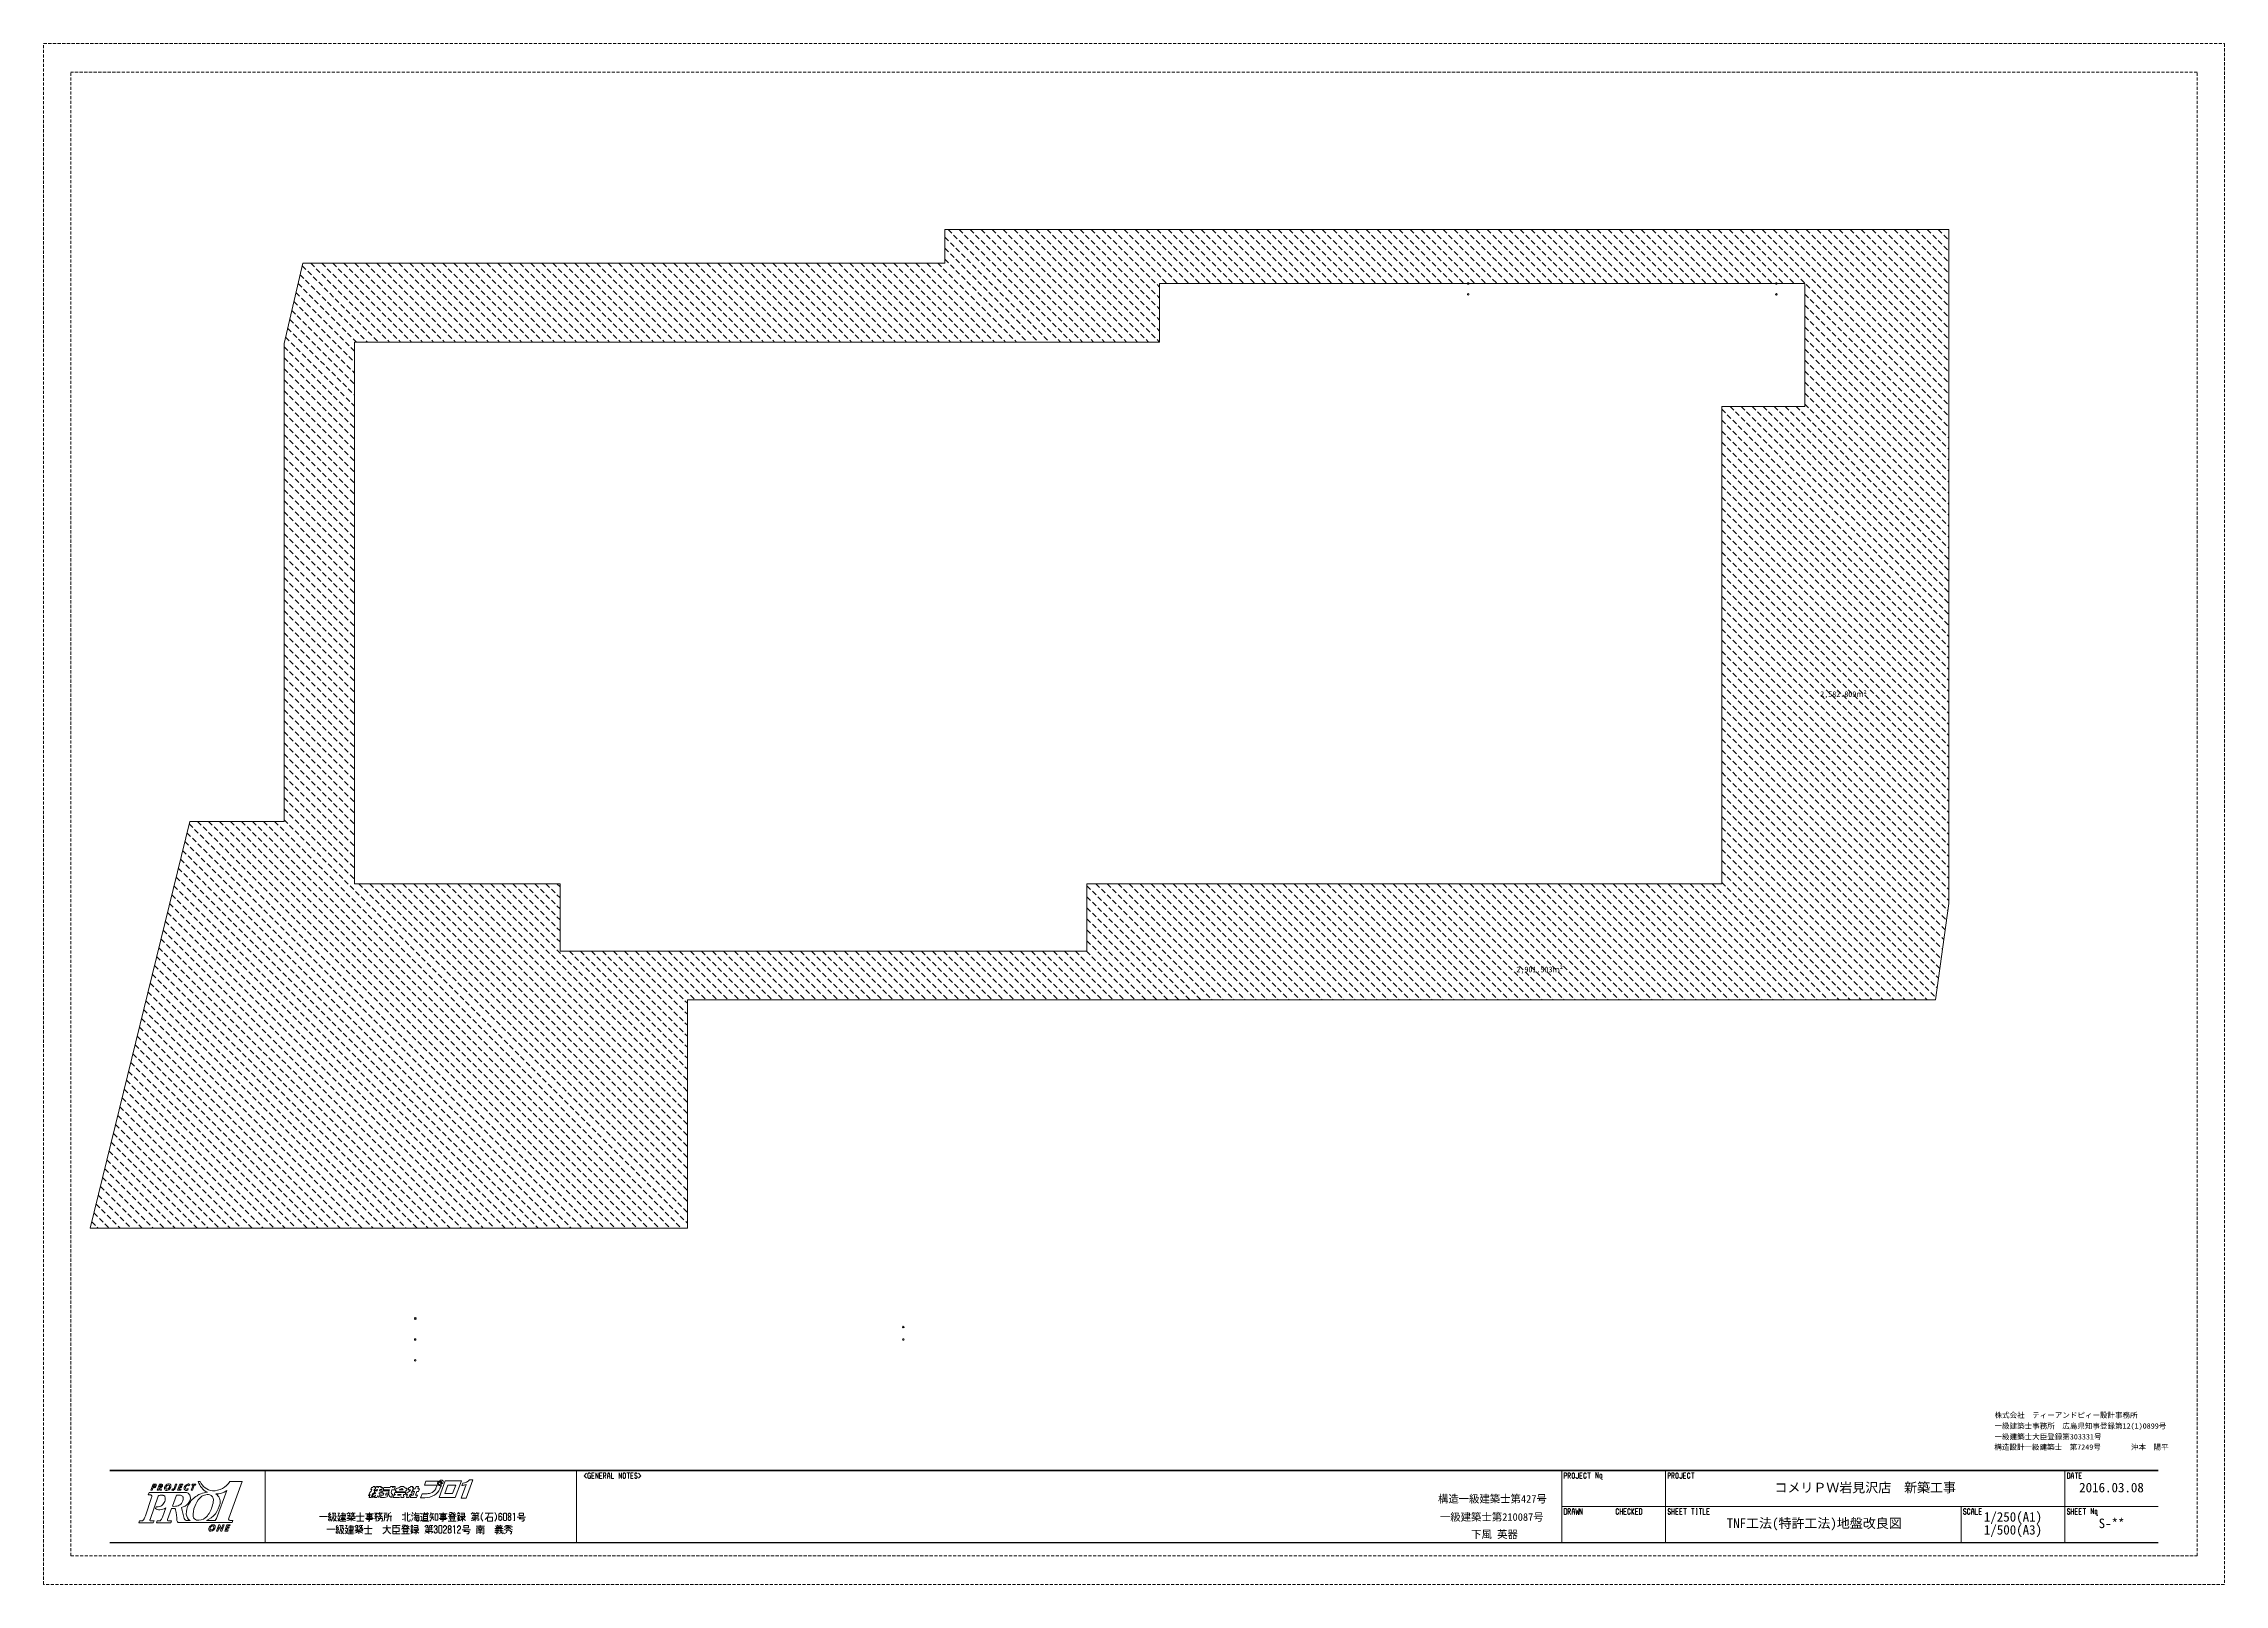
# Model space of a CAD drawing. Units: millimetres at full size, sheet at 1:250. Extents: x -1357173 to 354336, y -75979 to 4293964.
# Drawn here: x -326356 to -116106, y -75979 to 72521 of the extents above; entities that cross this region are included whole.
import ezdxf
from ezdxf.enums import TextEntityAlignment as Align

# ---------------------------------------------------------------- set-up
doc = ezdxf.new("R2010")
doc.units = ezdxf.units.MM
doc.header["$LTSCALE"] = 250
doc.linetypes.add('DASHED1', pattern=[1.8, 1.2, -0.6])
doc.linetypes.add('DASHED2', pattern=[3, 2, -1])
for name, color, linetype, lineweight in [('0-9', 1, 'DASHED2', 18), ('E-E', 1, 'Continuous', 18), ('E-F', 7, 'DASHED1', 9), ('F-0', 2, 'Continuous', 18)]:
    doc.layers.add(name, color=color, linetype=linetype, lineweight=lineweight)
doc.layers.add('2-1', color=7, linetype='Continuous')
doc.layers.add('F-A', color=3, linetype='Continuous')
doc.styles.add('ＭＳ ゴシック', font='')
doc.styles.get('ＭＳ ゴシック').set_extended_font_data('MS Gothic')

msp = doc.modelspace()

# ---------------------------------------------------------------- texts
at = {"layer": '0-9', "color": 7, "style": 'ＭＳ ゴシック', "width": 0.9}
for s, p in [('2,582.809ｍ²', (-155072.8, 9383.5)), ('2,901.503ｍ²', (-184367.7, -17155.8))]:
    msp.add_text(s, height=549.9, dxfattribs=at).set_placement(p, align=Align.BOTTOM_LEFT)
at = {"layer": '2-1', "style": 'ＭＳ ゴシック'}
for s, p in [('株式会社\u3000ティーアンドピィー設計事務所', (-138268.3, -60083.7)), ('一級建築士事務所\u3000広島県知事登録第12(1)0899号', (-138268.3, -61125.8)), ('構造設計一級建築士\u3000第7249号\u3000\u3000\u3000\u3000沖本\u3000陽平', (-138284.7, -63163.3)), ('一級建築士大臣登録第303331号', (-138268.3, -62167.9))]:
    msp.add_text(s, height=518.7, dxfattribs=at).set_placement(p, align=Align.BOTTOM_LEFT)
at = {"layer": 'F-0', "color": 3, "style": 'ＭＳ ゴシック'}
for s, p in [('コメリＰＷ岩見沢店\u3000新築工事', (-159480.7, -67378.7)), ('2016.03.08', (-130105.7, -67378.7)), ('1/250(A1)', (-139293.3, -70203.7)), ('TNF工法(特許工法)地盤改良図', (-164085.7, -70817.5)), ('1/500(A3)', (-139293.3, -71453.7)), ('S-**', (-128230.7, -70828.7))]:
    msp.add_text(s, height=916.4, dxfattribs=at).set_placement(p, align=Align.BOTTOM_LEFT)
at = {"layer": 'F-A', "style": 'ＭＳ ゴシック'}
for s, p in [('構造一級建築士第427号', (-191925.5, -68323.8)), ('一級建築士第210087号', (-191730.7, -70072.6)), ('下風 英器', (-188727.2, -71737.1))]:
    msp.add_text(s, height=733.1, dxfattribs=at).set_placement(p, align=Align.BOTTOM_LEFT)

# ---------------------------------------------------------------- linework, layer by layer
at = {"layer": '0-9'}
for p, q in [((-239468.3, 53852.7), (-229364.6, 43749.1)), ((-239468.3, 52792.1), (-230425.3, 43749.1)), ((-239154, 54599.1), (-228304, 43749.1)), ((-238093.3, 54599.1), (-227243.3, 43749.1)), ((-237032.7, 54599.1), (-226182.7, 43749.1)), ((-235972, 54599.1), (-225122, 43749.1)), ((-234911.3, 54599.1), (-224061.3, 43749.1)), ((-233850.7, 54599.1), (-223000.7, 43749.1)), ((-232790, 54599.1), (-221940, 43749.1)), ((-231729.4, 54599.1), (-220879.4, 43749.1)), ((-230668.7, 54599.1), (-219818.7, 43749.1)), ((-229608, 54599.1), (-218768.3, 43759.3)), ((-228547.4, 54599.1), (-218768.3, 44820)), ((-227486.7, 54599.1), (-218768.3, 45880.7)), ((-226426.1, 54599.1), (-218768.3, 46941.3)), ((-225365.4, 54599.1), (-218768.3, 48002)), ((-224304.7, 54599.1), (-218768.3, 49062.6)), ((-223244.1, 54599.1), (-218059.1, 49414.1)), ((-222183.4, 54599.1), (-216998.4, 49414.1)), ((-221122.8, 54599.1), (-215937.8, 49414.1)), ((-220062.1, 54599.1), (-214877.1, 49414.1)), ((-219001.4, 54599.1), (-213816.4, 49414.1)), ((-217940.8, 54599.1), (-212755.8, 49414.1)), ((-216880.1, 54599.1), (-211695.1, 49414.1)), ((-215819.5, 54599.1), (-210634.5, 49414.1)), ((-214758.8, 54599.1), (-209573.8, 49414.1)), ((-213698.1, 54599.1), (-208513.1, 49414.1)), ((-212637.5, 54599.1), (-207452.5, 49414.1)), ((-211576.8, 54599.1), (-206391.8, 49414.1)), ((-210516.2, 54599.1), (-205331.2, 49414.1)), ((-209455.5, 54599.1), (-204270.5, 49414.1)), ((-208394.8, 54599.1), (-203209.8, 49414.1)), ((-207334.2, 54599.1), (-202149.2, 49414.1)), ((-206273.5, 54599.1), (-201088.5, 49414.1)), ((-205212.9, 54599.1), (-200027.9, 49414.1)), ((-204152.2, 54599.1), (-198967.2, 49414.1)), ((-203091.5, 54599.1), (-197906.5, 49414.1)), ((-202030.9, 54599.1), (-196845.9, 49414.1)), ((-200970.2, 54599.1), (-195785.2, 49414.1)), ((-199909.6, 54599.1), (-194724.6, 49414.1)), ((-198848.9, 54599.1), (-193663.9, 49414.1)), ((-197788.2, 54599.1), (-192603.2, 49414.1)), ((-196727.6, 54599.1), (-191542.6, 49414.1)), ((-195666.9, 54599.1), (-190481.9, 49414.1)), ((-194606.3, 54599.1), (-189421.3, 49414.1)), ((-193545.6, 54599.1), (-188360.6, 49414.1)), ((-192484.9, 54599.1), (-187299.9, 49414.1)), ((-191424.3, 54599.1), (-186239.3, 49414.1)), ((-190363.6, 54599.1), (-185178.6, 49414.1)), ((-189303, 54599.1), (-184118, 49414.1)), ((-188242.3, 54599.1), (-183057.3, 49414.1)), ((-187181.6, 54599.1), (-181996.6, 49414.1)), ((-186121, 54599.1), (-180936, 49414.1)), ((-185060.3, 54599.1), (-179875.3, 49414.1)), ((-183999.7, 54599.1), (-178814.7, 49414.1)), ((-182939, 54599.1), (-177754, 49414.1)), ((-181878.3, 54599.1), (-176693.3, 49414.1)), ((-180817.7, 54599.1), (-175632.7, 49414.1)), ((-179757, 54599.1), (-174572, 49414.1)), ((-178696.4, 54599.1), (-173511.4, 49414.1)), ((-177635.7, 54599.1), (-172450.7, 49414.1)), ((-176575, 54599.1), (-171390, 49414.1)), ((-175514.4, 54599.1), (-170329.4, 49414.1)), ((-174453.7, 54599.1), (-169268.7, 49414.1)), ((-173393.1, 54599.1), (-168208.1, 49414.1)), ((-172332.4, 54599.1), (-167147.4, 49414.1)), ((-171271.7, 54599.1), (-166086.7, 49414.1)), ((-170211.1, 54599.1), (-165026.1, 49414.1)), ((-169150.4, 54599.1), (-163965.4, 49414.1)), ((-168089.8, 54599.1), (-162904.8, 49414.1)), ((-167029.1, 54599.1), (-161844.1, 49414.1)), ((-165968.4, 54599.1), (-160783.4, 49414.1)), ((-164907.8, 54599.1), (-159722.8, 49414.1)), ((-163847.1, 54599.1), (-158662.1, 49414.1)), ((-162786.5, 54599.1), (-157601.5, 49414.1)), ((-161725.8, 54599.1), (-142668.3, 35541.6)), ((-160665.1, 54599.1), (-142668.3, 36602.2)), ((-159604.5, 54599.1), (-142668.3, 37662.9)), ((-158543.8, 54599.1), (-142668.3, 38723.6)), ((-157483.2, 54599.1), (-142668.3, 39784.2)), ((-156422.5, 54599.1), (-142668.3, 40844.9)), ((-155361.8, 54599.1), (-142668.3, 41905.6)), ((-154301.2, 54599.1), (-142668.3, 42966.2)), ((-153240.5, 54599.1), (-142668.3, 44026.9)), ((-152179.9, 54599.1), (-142668.3, 45087.5)), ((-151119.2, 54599.1), (-142668.3, 46148.2)), ((-150058.5, 54599.1), (-142668.3, 47208.9)), ((-148997.9, 54599.1), (-142668.3, 48269.5)), ((-147937.2, 54599.1), (-142668.3, 49330.2)), ((-146876.6, 54599.1), (-142668.3, 50390.8)), ((-145815.9, 54599.1), (-142668.3, 51451.5)), ((-144755.2, 54599.1), (-142668.3, 52512.2)), ((-143694.6, 54599.1), (-142668.3, 53572.8)), ((-301421.7, 51105.9), (-294064.9, 43749.1)), ((-300604.3, 51349.1), (-293004.3, 43749.1)), ((-299543.6, 51349.1), (-291943.6, 43749.1)), ((-298482.9, 51349.1), (-290882.9, 43749.1)), ((-297422.3, 51349.1), (-289822.3, 43749.1)), ((-296361.6, 51349.1), (-288761.6, 43749.1)), ((-295301, 51349.1), (-287701, 43749.1)), ((-294240.3, 51349.1), (-286640.3, 43749.1)), ((-293179.6, 51349.1), (-285579.6, 43749.1)), ((-292119, 51349.1), (-284519, 43749.1)), ((-291058.3, 51349.1), (-283458.3, 43749.1)), ((-289997.7, 51349.1), (-282397.7, 43749.1)), ((-288937, 51349.1), (-281337, 43749.1)), ((-287876.3, 51349.1), (-280276.3, 43749.1)), ((-286815.7, 51349.1), (-279215.7, 43749.1)), ((-285755, 51349.1), (-278155, 43749.1)), ((-284694.4, 51349.1), (-277094.4, 43749.1)), ((-283633.7, 51349.1), (-276033.7, 43749.1)), ((-282573, 51349.1), (-274973, 43749.1)), ((-281512.4, 51349.1), (-273912.4, 43749.1)), ((-280451.7, 51349.1), (-272851.7, 43749.1)), ((-279391.1, 51349.1), (-271791.1, 43749.1)), ((-278330.4, 51349.1), (-270730.4, 43749.1)), ((-277269.7, 51349.1), (-269669.7, 43749.1)), ((-276209.1, 51349.1), (-268609.1, 43749.1)), ((-275148.4, 51349.1), (-267548.4, 43749.1)), ((-274087.8, 51349.1), (-266487.8, 43749.1)), ((-273027.1, 51349.1), (-265427.1, 43749.1)), ((-271966.4, 51349.1), (-264366.4, 43749.1)), ((-270905.8, 51349.1), (-263305.8, 43749.1)), ((-269845.1, 51349.1), (-262245.1, 43749.1)), ((-268784.5, 51349.1), (-261184.5, 43749.1)), ((-267723.8, 51349.1), (-260123.8, 43749.1)), ((-266663.1, 51349.1), (-259063.1, 43749.1)), ((-265602.5, 51349.1), (-258002.5, 43749.1)), ((-264541.8, 51349.1), (-256941.8, 43749.1)), ((-263481.2, 51349.1), (-255881.2, 43749.1)), ((-262420.5, 51349.1), (-254820.5, 43749.1)), ((-261359.8, 51349.1), (-253759.8, 43749.1)), ((-260299.2, 51349.1), (-252699.2, 43749.1)), ((-259238.5, 51349.1), (-251638.5, 43749.1)), ((-258177.9, 51349.1), (-250577.9, 43749.1)), ((-257117.2, 51349.1), (-249517.2, 43749.1)), ((-256056.5, 51349.1), (-248456.5, 43749.1)), ((-254995.9, 51349.1), (-247395.9, 43749.1)), ((-253935.2, 51349.1), (-246335.2, 43749.1)), ((-252874.6, 51349.1), (-245274.6, 43749.1)), ((-251813.9, 51349.1), (-244213.9, 43749.1)), ((-250753.2, 51349.1), (-243153.2, 43749.1)), ((-249692.6, 51349.1), (-242092.6, 43749.1)), ((-248631.9, 51349.1), (-241031.9, 43749.1)), ((-247571.3, 51349.1), (-239971.3, 43749.1)), ((-246510.6, 51349.1), (-238910.6, 43749.1)), ((-245449.9, 51349.1), (-237849.9, 43749.1)), ((-244389.3, 51349.1), (-236789.3, 43749.1)), ((-243328.6, 51349.1), (-235728.6, 43749.1)), ((-242267.9, 51349.1), (-234667.9, 43749.1)), ((-241207.3, 51349.1), (-233607.3, 43749.1)), ((-240146.6, 51349.1), (-232546.6, 43749.1)), ((-239468.3, 51731.4), (-231486, 43749.1)), ((-302024, 48526.2), (-296368.3, 42870.5)), ((-301823.2, 49386.1), (-296186.2, 43749.1)), ((-301622.5, 50246), (-295125.6, 43749.1)), ((-156568.3, 48380.9), (-142668.3, 34480.9)), ((-302425.5, 46806.3), (-296368.3, 40749.2)), ((-302224.7, 47666.3), (-296368.3, 41809.8)), ((-156568.3, 47320.3), (-142668.3, 33420.3)), ((-156568.3, 46259.6), (-142668.3, 32359.6)), ((-303027.7, 44226.6), (-296368.3, 37567.2)), ((-302826.9, 45086.5), (-296368.3, 38627.8)), ((-302626.2, 45946.4), (-296368.3, 39688.5)), ((-156568.3, 45198.9), (-142668.3, 31298.9)), ((-303168.3, 43306.5), (-296368.3, 36506.5)), ((-303168.3, 42245.9), (-296368.3, 35445.9)), ((-156568.3, 44138.3), (-142668.3, 30238.3)), ((-156568.3, 43077.6), (-142668.3, 29177.6)), ((-303168.3, 41185.2), (-296368.3, 34385.2)), ((-303168.3, 40124.5), (-296368.3, 33324.5)), ((-156568.3, 42017), (-142668.3, 28117)), ((-156568.3, 40956.3), (-142668.3, 27056.3)), ((-303168.3, 39063.9), (-296368.3, 32263.9)), ((-303168.3, 38003.2), (-296368.3, 31203.2)), ((-156568.3, 39895.6), (-142668.3, 25995.6)), ((-156568.3, 38835), (-142668.3, 24935)), ((-303168.3, 36942.6), (-296368.3, 30142.6)), ((-303168.3, 35881.9), (-296368.3, 29081.9)), ((-164568.3, 37289), (-142668.3, 15389)), ((-164568.3, 36228.4), (-142668.3, 14328.4)), ((-163767.7, 37549.1), (-142668.3, 16449.7)), ((-162707, 37549.1), (-142668.3, 17510.4)), ((-161646.4, 37549.1), (-142668.3, 18571)), ((-160585.7, 37549.1), (-142668.3, 19631.7)), ((-159525, 37549.1), (-142668.3, 20692.3)), ((-158464.4, 37549.1), (-142668.3, 21753)), ((-157403.7, 37549.1), (-142668.3, 22813.7)), ((-156568.3, 37774.3), (-142668.3, 23874.3)), ((-303168.3, 34821.2), (-296368.3, 28021.2)), ((-303168.3, 33760.6), (-296368.3, 26960.6)), ((-164568.3, 35167.7), (-142668.3, 13267.7)), ((-164568.3, 34107.1), (-142668.3, 12207.1)), ((-303168.3, 32699.9), (-296368.3, 25899.9)), ((-303168.3, 31639.3), (-296368.3, 24839.3)), ((-164568.3, 33046.4), (-142668.3, 11146.4)), ((-164568.3, 31985.7), (-142668.3, 10085.7)), ((-303168.3, 30578.6), (-296368.3, 23778.6)), ((-303168.3, 29517.9), (-296368.3, 22717.9)), ((-164568.3, 30925.1), (-142668.3, 9025.1)), ((-164568.3, 29864.4), (-142668.3, 7964.4)), ((-303168.3, 28457.3), (-296368.3, 21657.3)), ((-303168.3, 27396.6), (-296368.3, 20596.6)), ((-164568.3, 28803.8), (-142668.3, 6903.8)), ((-164568.3, 27743.1), (-142668.3, 5843.1)), ((-303168.3, 26336), (-296368.3, 19536)), ((-303168.3, 25275.3), (-296368.3, 18475.3)), ((-164568.3, 26682.4), (-142668.3, 4782.4)), ((-164568.3, 25621.8), (-142668.3, 3721.8)), ((-303168.3, 24214.6), (-296368.3, 17414.6)), ((-303168.3, 23154), (-296368.3, 16354)), ((-164568.3, 24561.1), (-142668.3, 2661.1)), ((-164568.3, 23500.5), (-142668.3, 1600.5)), ((-303168.3, 22093.3), (-296368.3, 15293.3)), ((-303168.3, 21032.7), (-296368.3, 14232.7)), ((-164568.3, 22439.8), (-142668.3, 539.8)), ((-164568.3, 21379.1), (-142668.3, -520.9)), ((-303168.3, 19972), (-296368.3, 13172)), ((-164568.3, 20318.5), (-142668.3, -1581.5)), ((-164568.3, 19257.8), (-142668.3, -2642.2)), ((-303168.3, 18911.3), (-296368.3, 12111.3)), ((-303168.3, 17850.7), (-296368.3, 11050.7)), ((-164568.3, 18197.2), (-142668.3, -3702.8)), ((-164568.3, 17136.5), (-142668.3, -4763.5)), ((-303168.3, 16790), (-296368.3, 9990)), ((-303168.3, 15729.4), (-296368.3, 8929.4)), ((-164568.3, 16075.8), (-142668.3, -5824.2)), ((-164568.3, 15015.2), (-142668.3, -6884.8)), ((-303168.3, 14668.7), (-296368.3, 7868.7)), ((-303168.3, 13608), (-296368.3, 6808)), ((-164568.3, 13954.5), (-142668.3, -7945.5)), ((-164568.3, 12893.9), (-142668.3, -9006.1)), ((-303168.3, 12547.4), (-296368.3, 5747.4)), ((-303168.3, 11486.7), (-296368.3, 4686.7)), ((-164568.3, 11833.2), (-142668.3, -10066.8)), ((-164568.3, 10772.5), (-142763.5, -11032.2)), ((-303168.3, 10426.1), (-296368.3, 3626.1)), ((-303168.3, 9365.4), (-296368.3, 2565.4)), ((-164568.3, 9711.9), (-142893.6, -11962.8)), ((-164568.3, 8651.2), (-143023.7, -12893.4)), ((-303168.3, 8304.7), (-296368.3, 1504.7)), ((-303168.3, 7244.1), (-296368.3, 444.1)), ((-164568.3, 7590.6), (-143153.7, -13824)), ((-164568.3, 6529.9), (-143283.8, -14754.5)), ((-303168.3, 6183.4), (-296368.3, -616.6)), ((-303168.3, 5122.8), (-296368.3, -1677.2)), ((-164568.3, 5469.2), (-143413.9, -15685.1)), ((-164568.3, 4408.6), (-143544, -16615.7)), ((-303168.3, 4062.1), (-296368.3, -2737.9)), ((-303168.3, 3001.4), (-296368.3, -3798.6)), ((-164568.3, 3347.9), (-143674.1, -17546.3)), ((-164568.3, 2287.3), (-143804.2, -18476.9)), ((-303168.3, 1940.8), (-296368.3, -4859.2)), ((-303168.3, 880.1), (-296368.3, -5919.9)), ((-164568.3, 1226.6), (-143934.2, -19407.4)), ((-164568.3, 165.9), (-144751.4, -19650.9)), ((-303168.3, -180.5), (-296368.3, -6980.5)), ((-303168.3, -1241.2), (-296368.3, -8041.2)), ((-164568.3, -894.7), (-145812.1, -19650.9)), ((-164568.3, -1955.4), (-146872.8, -19650.9)), ((-312535.5, -3541.2), (-274440.9, -41635.9)), ((-312326.8, -2689.3), (-273380.2, -41635.9)), ((-311505, -2450.4), (-272319.5, -41635.9)), ((-310444.3, -2450.4), (-271258.9, -41635.9)), ((-309383.7, -2450.4), (-270198.2, -41635.9)), ((-308323, -2450.4), (-269137.5, -41635.9)), ((-307262.3, -2450.4), (-268076.9, -41635.9)), ((-306201.7, -2450.4), (-267016.2, -41635.9)), ((-305141, -2450.4), (-265955.6, -41635.9)), ((-304080.4, -2450.4), (-264894.9, -41635.9)), ((-303168.3, -2301.9), (-264293.3, -41176.9)), ((-164568.3, -3016), (-147933.4, -19650.9)), ((-164568.3, -4076.7), (-148994.1, -19650.9)), ((-313161.7, -6097.1), (-277622.8, -41635.9)), ((-312952.9, -5245.1), (-276562.2, -41635.9)), ((-312744.2, -4393.2), (-275501.5, -41635.9)), ((-164568.3, -5137.4), (-150054.7, -19650.9)), ((-164568.3, -6198), (-151115.4, -19650.9)), ((-313579.1, -7800.9), (-279744.2, -41635.9)), ((-313370.4, -6949), (-278683.5, -41635.9)), ((-164568.3, -7258.7), (-152176.1, -19650.9)), ((-164568.3, -8319.3), (-153236.7, -19650.9)), ((-314205.2, -10356.8), (-282926.1, -41635.9)), ((-313996.5, -9504.8), (-281865.5, -41635.9)), ((-313787.8, -8652.9), (-280804.8, -41635.9)), ((-295958.6, -8450.9), (-264293.3, -40116.2)), ((-294897.9, -8450.9), (-264293.3, -39055.5)), ((-293837.3, -8450.9), (-264293.3, -37994.9)), ((-292776.6, -8450.9), (-264293.3, -36934.2)), ((-291715.9, -8450.9), (-264293.3, -35873.6)), ((-290655.3, -8450.9), (-264293.3, -34812.9)), ((-289594.6, -8450.9), (-264293.3, -33752.2)), ((-288534, -8450.9), (-264293.3, -32691.6)), ((-287473.3, -8450.9), (-264293.3, -31630.9)), ((-286412.6, -8450.9), (-264293.3, -30570.3)), ((-285352, -8450.9), (-264293.3, -29509.6)), ((-284291.3, -8450.9), (-264293.3, -28448.9)), ((-283230.7, -8450.9), (-264293.3, -27388.3)), ((-282170, -8450.9), (-276568.3, -14052.6)), ((-281109.3, -8450.9), (-276568.3, -12992)), ((-280048.7, -8450.9), (-276568.3, -11931.3)), ((-278988, -8450.9), (-276568.3, -10870.6)), ((-277927.4, -8450.9), (-276568.3, -9810)), ((-276866.7, -8450.9), (-276568.3, -8749.3)), ((-225768.3, -8637.6), (-214755, -19650.9)), ((-225768.3, -9698.3), (-215815.7, -19650.9)), ((-224894.4, -8450.9), (-213694.4, -19650.9)), ((-223833.7, -8450.9), (-212633.7, -19650.9)), ((-222773, -8450.9), (-211573, -19650.9)), ((-221712.4, -8450.9), (-210512.4, -19650.9)), ((-220651.7, -8450.9), (-209451.7, -19650.9)), ((-219591.1, -8450.9), (-208391.1, -19650.9)), ((-218530.4, -8450.9), (-207330.4, -19650.9)), ((-217469.7, -8450.9), (-206269.7, -19650.9)), ((-216409.1, -8450.9), (-205209.1, -19650.9)), ((-215348.4, -8450.9), (-204148.4, -19650.9)), ((-214287.8, -8450.9), (-203087.8, -19650.9)), ((-213227.1, -8450.9), (-202027.1, -19650.9)), ((-212166.4, -8450.9), (-200966.4, -19650.9)), ((-211105.8, -8450.9), (-199905.8, -19650.9)), ((-210045.1, -8450.9), (-198845.1, -19650.9)), ((-208984.5, -8450.9), (-197784.5, -19650.9)), ((-207923.8, -8450.9), (-196723.8, -19650.9)), ((-206863.1, -8450.9), (-195663.1, -19650.9)), ((-205802.5, -8450.9), (-194602.5, -19650.9)), ((-204741.8, -8450.9), (-193541.8, -19650.9)), ((-203681.2, -8450.9), (-192481.2, -19650.9)), ((-202620.5, -8450.9), (-191420.5, -19650.9)), ((-201559.8, -8450.9), (-190359.8, -19650.9)), ((-200499.2, -8450.9), (-189299.2, -19650.9)), ((-199438.5, -8450.9), (-188238.5, -19650.9)), ((-198377.9, -8450.9), (-187177.9, -19650.9)), ((-197317.2, -8450.9), (-186117.2, -19650.9)), ((-196256.5, -8450.9), (-185056.5, -19650.9)), ((-195195.9, -8450.9), (-183995.9, -19650.9)), ((-194135.2, -8450.9), (-182935.2, -19650.9)), ((-193074.6, -8450.9), (-181874.6, -19650.9)), ((-192013.9, -8450.9), (-180813.9, -19650.9)), ((-190953.2, -8450.9), (-179753.2, -19650.9)), ((-189892.6, -8450.9), (-178692.6, -19650.9)), ((-188831.9, -8450.9), (-177631.9, -19650.9)), ((-187771.3, -8450.9), (-176571.3, -19650.9)), ((-186710.6, -8450.9), (-175510.6, -19650.9)), ((-185649.9, -8450.9), (-174449.9, -19650.9)), ((-184589.3, -8450.9), (-173389.3, -19650.9)), ((-183528.6, -8450.9), (-172328.6, -19650.9)), ((-182467.9, -8450.9), (-171267.9, -19650.9)), ((-181407.3, -8450.9), (-170207.3, -19650.9)), ((-180346.6, -8450.9), (-169146.6, -19650.9)), ((-179286, -8450.9), (-168086, -19650.9)), ((-178225.3, -8450.9), (-167025.3, -19650.9)), ((-177164.6, -8450.9), (-165964.6, -19650.9)), ((-176104, -8450.9), (-164904, -19650.9)), ((-175043.3, -8450.9), (-163843.3, -19650.9)), ((-173982.7, -8450.9), (-162782.7, -19650.9)), ((-172922, -8450.9), (-161722, -19650.9)), ((-171861.3, -8450.9), (-160661.3, -19650.9)), ((-170800.7, -8450.9), (-159600.7, -19650.9)), ((-169740, -8450.9), (-158540, -19650.9)), ((-168679.4, -8450.9), (-157479.4, -19650.9)), ((-167618.7, -8450.9), (-156418.7, -19650.9)), ((-166558, -8450.9), (-155358, -19650.9)), ((-165497.4, -8450.9), (-154297.4, -19650.9)), ((-314622.7, -12060.7), (-285047.5, -41635.9)), ((-314414, -11208.7), (-283986.8, -41635.9)), ((-225768.3, -10759), (-216876.3, -19650.9)), ((-225768.3, -11819.6), (-217937, -19650.9)), ((-315248.8, -14616.5), (-288229.4, -41635.9)), ((-315040.1, -13764.6), (-287168.8, -41635.9)), ((-314831.4, -12912.6), (-286108.1, -41635.9)), ((-225768.3, -12880.3), (-218997.7, -19650.9)), ((-225768.3, -13940.9), (-220058.3, -19650.9)), ((-315666.3, -16320.4), (-290350.8, -41635.9)), ((-315457.5, -15468.4), (-289290.1, -41635.9)), ((-275670, -14950.9), (-264293.3, -26327.6)), ((-274609.3, -14950.9), (-264293.3, -25267)), ((-273548.7, -14950.9), (-264293.3, -24206.3)), ((-272488, -14950.9), (-264293.3, -23145.6)), ((-271427.4, -14950.9), (-264293.3, -22085)), ((-270366.7, -14950.9), (-264293.3, -21024.3)), ((-269306, -14950.9), (-264293.3, -19963.7)), ((-268245.4, -14950.9), (-263545.4, -19650.9)), ((-267184.7, -14950.9), (-262484.7, -19650.9)), ((-266124.1, -14950.9), (-261424.1, -19650.9)), ((-265063.4, -14950.9), (-260363.4, -19650.9)), ((-264002.7, -14950.9), (-259302.7, -19650.9)), ((-262942.1, -14950.9), (-258242.1, -19650.9)), ((-261881.4, -14950.9), (-257181.4, -19650.9)), ((-260820.8, -14950.9), (-256120.8, -19650.9)), ((-259760.1, -14950.9), (-255060.1, -19650.9)), ((-258699.4, -14950.9), (-253999.4, -19650.9)), ((-257638.8, -14950.9), (-252938.8, -19650.9)), ((-256578.1, -14950.9), (-251878.1, -19650.9)), ((-255517.5, -14950.9), (-250817.5, -19650.9)), ((-254456.8, -14950.9), (-249756.8, -19650.9)), ((-253396.1, -14950.9), (-248696.1, -19650.9)), ((-252335.5, -14950.9), (-247635.5, -19650.9)), ((-251274.8, -14950.9), (-246574.8, -19650.9)), ((-250214.2, -14950.9), (-245514.2, -19650.9)), ((-249153.5, -14950.9), (-244453.5, -19650.9)), ((-248092.8, -14950.9), (-243392.8, -19650.9)), ((-247032.2, -14950.9), (-242332.2, -19650.9)), ((-245971.5, -14950.9), (-241271.5, -19650.9)), ((-244910.9, -14950.9), (-240210.9, -19650.9)), ((-243850.2, -14950.9), (-239150.2, -19650.9)), ((-242789.5, -14950.9), (-238089.5, -19650.9)), ((-241728.9, -14950.9), (-237028.9, -19650.9)), ((-240668.2, -14950.9), (-235968.2, -19650.9)), ((-239607.6, -14950.9), (-234907.6, -19650.9)), ((-238546.9, -14950.9), (-233846.9, -19650.9)), ((-237486.2, -14950.9), (-232786.2, -19650.9)), ((-236425.6, -14950.9), (-231725.6, -19650.9)), ((-235364.9, -14950.9), (-230664.9, -19650.9)), ((-234304.3, -14950.9), (-229604.3, -19650.9)), ((-233243.6, -14950.9), (-228543.6, -19650.9)), ((-232182.9, -14950.9), (-227482.9, -19650.9)), ((-231122.3, -14950.9), (-226422.3, -19650.9)), ((-230061.6, -14950.9), (-225361.6, -19650.9)), ((-229001, -14950.9), (-224301, -19650.9)), ((-227940.3, -14950.9), (-223240.3, -19650.9)), ((-226879.6, -14950.9), (-222179.6, -19650.9)), ((-225819, -14950.9), (-221119, -19650.9)), ((-316292.4, -18876.2), (-293532.7, -41635.9)), ((-316083.7, -18024.3), (-292472.1, -41635.9)), ((-315875, -17172.3), (-291411.4, -41635.9)), ((-316709.8, -20580.1), (-295654.1, -41635.9)), ((-316501.1, -19728.2), (-294593.4, -41635.9)), ((-317127.3, -22284), (-297775.4, -41635.9)), ((-316918.6, -21432), (-296714.7, -41635.9)), ((-317753.4, -24839.8), (-300957.4, -41635.9)), ((-317544.7, -23987.9), (-299896.7, -41635.9)), ((-317336, -23135.9), (-298836, -41635.9)), ((-318170.9, -26543.7), (-303078.7, -41635.9)), ((-317962.1, -25691.8), (-302018, -41635.9)), ((-318797, -29099.5), (-306260.7, -41635.9)), ((-318588.3, -28247.6), (-305200, -41635.9)), ((-318379.6, -27395.6), (-304139.3, -41635.9)), ((-319214.4, -30803.4), (-308382, -41635.9)), ((-319005.7, -29951.5), (-307321.3, -41635.9)), ((-319840.6, -33359.3), (-311564, -41635.9)), ((-319631.9, -32507.3), (-310503.3, -41635.9)), ((-319423.2, -31655.4), (-309442.6, -41635.9)), ((-320258, -35063.1), (-313685.3, -41635.9)), ((-320049.3, -34211.2), (-312624.6, -41635.9)), ((-320884.2, -37619), (-316867.3, -41635.9)), ((-320675.5, -36767), (-315806.6, -41635.9)), ((-320466.7, -35915.1), (-314745.9, -41635.9)), ((-321301.6, -39322.9), (-318988.6, -41635.9)), ((-321092.9, -38470.9), (-317927.9, -41635.9)), ((-321719, -41026.7), (-321109.9, -41635.9)), ((-321510.3, -40174.8), (-320049.2, -41635.9))]:
    msp.add_line(p, q, dxfattribs=at)
at = {"layer": '0-9', "linetype": 'Continuous'}
for p, q in [((-296368.3, 43749.1), (-296368.3, -8450.9)), ((-164568.3, 37549.1), (-164568.3, -8450.9)), ((-312268.3, -2450.4), (-303168.3, -2450.4)), ((-293368.3, -8450.9), (-296368.3, -8450.9)), ((-293368.3, -8450.9), (-276568.3, -8450.9)), ((-276568.3, -8450.9), (-276568.3, -14950.9)), ((-225768.3, -8450.9), (-225768.3, -14950.9)), ((-225768.3, -8450.9), (-164568.3, -8450.9)), ((-225768.3, -14950.9), (-276568.3, -14950.9))]:
    msp.add_line(p, q, dxfattribs=at)
for points in [[(-143968.3, -19650.9), (-142668.3, -10350.9), (-142668.3, 54599.1), (-239468.3, 54599.1), (-239468.3, 51349.1), (-301365, 51349.1), (-303168.3, 43624.4), (-303168.3, -2450.4)], [(-296368.3, 43749.1), (-218768.3, 43749.1), (-218768.3, 49414.1), (-156568.3, 49414.1), (-156568.3, 37549.1), (-164568.3, 37549.1)], [(-312268.3, -2450.4), (-321868.3, -41635.9), (-264293.3, -41635.9), (-264293.3, -19650.9), (-143968.3, -19650.9)]]:
    msp.add_lwpolyline(points, dxfattribs=at)
at = {"layer": 'E-E'}
for centre in [(-189012.5, 49399.1), (-189012.5, 48349.1), (-159292.4, 49399.1), (-159292.4, 48349.1), (-290526.1, -50329.8), (-290526.1, -50379.8), (-290531.9, -52379.8), (-290531.9, -52379.8), (-243471.9, -51179.8), (-243471.9, -52379.8), (-290531.9, -54379.8), (-290531.9, -54379.8)]:
    msp.add_circle(centre, 75, dxfattribs=at)
at = {"layer": 'E-F'}
for p, q in [((-326355.7, -75978.7), (-326355.7, 72521.3)), ((-326355.7, 72521.3), (-116105.7, 72521.3)), ((-116105.7, 72521.3), (-116105.7, -75978.7)), ((-323730.7, -73228.7), (-323730.7, 69771.3)), ((-118730.7, 69771.3), (-323730.7, 69771.3)), ((-118730.7, -73228.7), (-118730.7, 69771.3)), ((-323730.7, -73228.7), (-118730.7, -73228.7)), ((-116105.7, -75978.7), (-326355.7, -75978.7))]:
    msp.add_line(p, q, dxfattribs=at)
at = {"layer": 'F-0', "color": 3, "lineweight": 13}
for p, q in [((-319980.7, -64978.7), (-122480.7, -64978.7)), ((-274980.7, -65028.7), (-274980.7, -71928.7)), ((-179980.7, -65028.7), (-179980.7, -71928.7)), ((-169980.8, -65028.7), (-169980.8, -71928.7)), ((-131480.7, -71928.7), (-131480.7, -65028.7)), ((-179980.7, -68478.7), (-122480.7, -68478.7)), ((-141480.7, -71928.7), (-141480.7, -68478.7)), ((-319980.7, -71928.7), (-122480.7, -71928.7)), ((-319980.7, -71978.7), (-122480.7, -71978.7))]:
    msp.add_line(p, q, dxfattribs=at)
at = {"layer": 'F-0', "color": 6, "lineweight": 20}
for p, q in [((-319980.7, -65028.7), (-122480.7, -65028.7)), ((-176699.5, -65175.6), (-176465.1, -65738.1)), ((-176699.5, -65738.1), (-176699.5, -65175.6)), ((-176465.1, -65738.1), (-176465.1, -65175.6)), ((-274012, -65269.3), (-274246.4, -65503.7)), ((-274246.4, -65503.7), (-274012, -65738.1)), ((-273777.6, -65222.5), (-273871.4, -65316.2)), ((-273871.4, -65316.2), (-273871.4, -65691.2)), ((-273871.4, -65691.2), (-273777.6, -65785)), ((-273730.7, -65222.5), (-273777.6, -65222.5)), ((-273777.6, -65785), (-273730.7, -65785)), ((-273637, -65316.2), (-273730.7, -65222.5)), ((-273730.7, -65503.7), (-273637, -65503.7)), ((-273730.7, -65785), (-273637, -65691.2)), ((-273637, -65503.7), (-273637, -65785)), ((-273496.4, -65222.5), (-273496.4, -65785)), ((-273262, -65222.5), (-273496.4, -65222.5)), ((-273496.4, -65503.7), (-273308.9, -65503.7)), ((-273496.4, -65785), (-273262, -65785)), ((-273121.4, -65222.5), (-272887, -65785)), ((-273121.4, -65785), (-273121.4, -65222.5)), ((-272887, -65785), (-272887, -65222.5)), ((-272746.4, -65222.5), (-272746.4, -65785)), ((-272512, -65222.5), (-272746.4, -65222.5)), ((-272746.4, -65503.7), (-272558.9, -65503.7)), ((-272746.4, -65785), (-272512, -65785)), ((-272371.4, -65222.5), (-272230.7, -65222.5)), ((-272371.4, -65222.5), (-272371.4, -65785)), ((-272230.7, -65503.7), (-272371.4, -65503.7)), ((-272277.6, -65503.7), (-272137, -65785)), ((-272230.7, -65222.5), (-272137, -65316.2)), ((-272137, -65410), (-272230.7, -65503.7)), ((-272137, -65316.2), (-272137, -65410)), ((-271949.5, -65316.2), (-271996.4, -65550.6)), ((-271762, -65550.6), (-271996.4, -65550.6)), ((-271996.4, -65550.6), (-271996.4, -65785)), ((-271902.6, -65222.5), (-271949.5, -65316.2)), ((-271902.6, -65222.5), (-271855.7, -65222.5)), ((-271855.7, -65222.5), (-271808.9, -65316.2)), ((-271808.9, -65316.2), (-271762, -65550.6)), ((-271762, -65550.6), (-271762, -65785)), ((-271621.4, -65222.5), (-271621.4, -65785)), ((-271621.4, -65785), (-271387, -65785)), ((-270871.4, -65222.5), (-270637, -65785)), ((-270871.4, -65785), (-270871.4, -65222.5)), ((-270637, -65785), (-270637, -65222.5)), ((-270402.6, -65222.5), (-270496.4, -65316.2)), ((-270496.4, -65316.2), (-270496.4, -65691.2)), ((-270496.4, -65691.2), (-270402.6, -65785)), ((-270355.7, -65222.5), (-270402.6, -65222.5)), ((-270402.6, -65785), (-270355.7, -65785)), ((-270262, -65316.2), (-270355.7, -65222.5)), ((-270355.7, -65785), (-270262, -65691.2)), ((-270262, -65691.2), (-270262, -65316.2)), ((-270121.4, -65222.5), (-269840.1, -65222.5)), ((-269980.7, -65222.5), (-269980.7, -65785)), ((-269746.4, -65222.5), (-269746.4, -65785)), ((-269512, -65222.5), (-269746.4, -65222.5)), ((-269746.4, -65503.7), (-269558.9, -65503.7)), ((-269746.4, -65785), (-269512, -65785)), ((-269277.6, -65222.5), (-269371.4, -65316.2)), ((-269371.4, -65316.2), (-269371.4, -65410)), ((-269371.4, -65410), (-269277.6, -65503.7)), ((-269371.4, -65691.2), (-269371.4, -65644.3)), ((-269277.6, -65785), (-269371.4, -65691.2)), ((-269230.7, -65222.5), (-269277.6, -65222.5)), ((-269277.6, -65503.7), (-269230.7, -65503.7)), ((-269230.7, -65785), (-269277.6, -65785)), ((-269137, -65316.2), (-269230.7, -65222.5)), ((-269230.7, -65503.7), (-269137, -65597.5)), ((-269137, -65691.2), (-269230.7, -65785)), ((-269137, -65597.5), (-269137, -65691.2)), ((-268996.4, -65269.3), (-268762, -65503.7)), ((-268762, -65503.7), (-268996.4, -65738.1)), ((-179746.4, -65222.5), (-179605.8, -65222.5)), ((-179746.4, -65222.5), (-179746.4, -65785)), ((-179605.8, -65503.7), (-179746.4, -65503.7)), ((-179605.8, -65222.5), (-179512, -65316.2)), ((-179512, -65410), (-179605.8, -65503.7)), ((-179512, -65316.2), (-179512, -65410)), ((-179371.4, -65222.5), (-179230.7, -65222.5)), ((-179371.4, -65222.5), (-179371.4, -65785)), ((-179230.7, -65503.7), (-179371.4, -65503.7)), ((-179277.6, -65503.7), (-179137, -65785)), ((-179230.7, -65222.5), (-179137, -65316.2)), ((-179137, -65410), (-179230.7, -65503.7)), ((-179137, -65316.2), (-179137, -65410)), ((-178902.6, -65222.5), (-178996.4, -65316.2)), ((-178996.4, -65316.2), (-178996.4, -65691.2)), ((-178996.4, -65691.2), (-178902.6, -65785)), ((-178855.7, -65222.5), (-178902.6, -65222.5)), ((-178902.6, -65785), (-178855.7, -65785)), ((-178762, -65316.2), (-178855.7, -65222.5)), ((-178855.7, -65785), (-178762, -65691.2)), ((-178762, -65691.2), (-178762, -65316.2)), ((-178621.4, -65691.2), (-178621.4, -65644.3)), ((-178527.6, -65785), (-178621.4, -65691.2)), ((-178480.7, -65785), (-178527.6, -65785)), ((-178387, -65691.2), (-178480.7, -65785)), ((-178387, -65222.5), (-178387, -65691.2)), ((-178246.4, -65222.5), (-178246.4, -65785)), ((-178012, -65222.5), (-178246.4, -65222.5)), ((-178246.4, -65503.7), (-178058.9, -65503.7)), ((-178246.4, -65785), (-178012, -65785)), ((-177777.6, -65222.5), (-177871.4, -65316.2)), ((-177871.4, -65316.2), (-177871.4, -65691.2)), ((-177871.4, -65691.2), (-177777.6, -65785)), ((-177730.8, -65222.5), (-177777.6, -65222.5)), ((-177777.6, -65785), (-177730.8, -65785)), ((-177637, -65316.2), (-177730.8, -65222.5)), ((-177730.8, -65785), (-177637, -65691.2)), ((-177637, -65363.1), (-177637, -65316.2)), ((-177637, -65691.2), (-177637, -65597.5)), ((-177496.4, -65222.5), (-177215.1, -65222.5)), ((-177355.7, -65222.5), (-177355.7, -65785)), ((-176277.6, -65363.1), (-176324.5, -65410)), ((-176324.5, -65410), (-176324.5, -65691.2)), ((-176324.5, -65691.2), (-176277.6, -65738.1)), ((-176183.9, -65363.1), (-176277.6, -65363.1)), ((-176277.6, -65738.1), (-176183.9, -65738.1)), ((-176137, -65410), (-176183.9, -65363.1)), ((-176183.9, -65738.1), (-176137, -65691.2)), ((-176137, -65691.2), (-176137, -65410)), ((-176090.1, -65831.8), (-176137, -65878.7)), ((-176137, -65831.8), (-176090.1, -65878.7)), ((-176090.1, -65831.8), (-176137, -65831.8)), ((-176137, -65831.8), (-176137, -65878.7)), ((-176137, -65878.7), (-176090.1, -65878.7)), ((-176090.1, -65878.7), (-176090.1, -65831.8)), ((-169746.4, -65222.5), (-169605.7, -65222.5)), ((-169746.4, -65222.5), (-169746.4, -65785)), ((-169605.7, -65503.7), (-169746.4, -65503.7)), ((-169605.7, -65222.5), (-169512, -65316.2)), ((-169512, -65410), (-169605.7, -65503.7)), ((-169512, -65316.2), (-169512, -65410)), ((-169371.4, -65222.5), (-169230.7, -65222.5)), ((-169371.4, -65222.5), (-169371.4, -65785)), ((-169230.7, -65503.7), (-169371.4, -65503.7)), ((-169277.6, -65503.7), (-169137, -65785)), ((-169230.7, -65222.5), (-169137, -65316.2)), ((-169137, -65410), (-169230.7, -65503.7)), ((-169137, -65316.2), (-169137, -65410)), ((-168902.6, -65222.5), (-168996.4, -65316.2)), ((-168996.4, -65316.2), (-168996.4, -65691.2)), ((-168996.4, -65691.2), (-168902.6, -65785)), ((-168855.7, -65222.5), (-168902.6, -65222.5)), ((-168902.6, -65785), (-168855.7, -65785)), ((-168762, -65316.2), (-168855.7, -65222.5)), ((-168855.7, -65785), (-168762, -65691.2)), ((-168762, -65691.2), (-168762, -65316.2)), ((-168621.4, -65691.2), (-168621.4, -65644.3)), ((-168527.6, -65785), (-168621.4, -65691.2)), ((-168480.7, -65785), (-168527.6, -65785)), ((-168387, -65691.2), (-168480.7, -65785)), ((-168387, -65222.5), (-168387, -65691.2)), ((-168246.4, -65222.5), (-168246.4, -65785)), ((-168012, -65222.5), (-168246.4, -65222.5)), ((-168246.4, -65503.7), (-168058.9, -65503.7)), ((-168246.4, -65785), (-168012, -65785)), ((-167777.6, -65222.5), (-167871.4, -65316.2)), ((-167871.4, -65316.2), (-167871.4, -65691.2)), ((-167871.4, -65691.2), (-167777.6, -65785)), ((-167730.7, -65222.5), (-167777.6, -65222.5)), ((-167777.6, -65785), (-167730.7, -65785)), ((-167637, -65316.2), (-167730.7, -65222.5)), ((-167730.7, -65785), (-167637, -65691.2)), ((-167637, -65363.1), (-167637, -65316.2)), ((-167637, -65691.2), (-167637, -65597.5)), ((-167496.4, -65222.5), (-167215.1, -65222.5)), ((-167355.7, -65222.5), (-167355.7, -65785)), ((-131246.4, -65222.5), (-131105.7, -65222.5)), ((-131246.4, -65222.5), (-131246.4, -65785)), ((-131105.7, -65785), (-131246.4, -65785)), ((-131105.7, -65222.5), (-131012, -65316.2)), ((-131012, -65691.2), (-131105.7, -65785)), ((-131012, -65316.2), (-131012, -65691.2)), ((-130824.5, -65316.2), (-130871.4, -65550.6)), ((-130637, -65550.6), (-130871.4, -65550.6)), ((-130871.4, -65550.6), (-130871.4, -65785)), ((-130777.6, -65222.5), (-130824.5, -65316.2)), ((-130777.6, -65222.5), (-130730.7, -65222.5)), ((-130730.7, -65222.5), (-130683.9, -65316.2)), ((-130683.9, -65316.2), (-130637, -65550.6)), ((-130637, -65550.6), (-130637, -65785)), ((-130496.4, -65222.5), (-130215.1, -65222.5)), ((-130355.7, -65222.5), (-130355.7, -65785)), ((-130121.4, -65222.5), (-130121.4, -65785)), ((-129887, -65222.5), (-130121.4, -65222.5)), ((-130121.4, -65503.7), (-129933.9, -65503.7)), ((-130121.4, -65785), (-129887, -65785)), ((-179746.4, -68672.5), (-179605.8, -68672.5)), ((-179746.4, -68672.5), (-179746.4, -69235)), ((-179605.8, -69235), (-179746.4, -69235)), ((-179605.8, -68672.5), (-179512, -68766.2)), ((-179512, -69141.2), (-179605.8, -69235)), ((-179512, -68766.2), (-179512, -69141.2)), ((-179371.4, -68672.5), (-179230.7, -68672.5)), ((-179371.4, -68672.5), (-179371.4, -69235)), ((-179230.7, -68953.7), (-179371.4, -68953.7)), ((-179277.6, -68953.7), (-179137, -69235)), ((-179230.7, -68672.5), (-179137, -68766.2)), ((-179137, -68860), (-179230.7, -68953.7)), ((-179137, -68766.2), (-179137, -68860)), ((-178949.5, -68766.2), (-178996.4, -69000.6)), ((-178762, -69000.6), (-178996.4, -69000.6)), ((-178996.4, -69000.6), (-178996.4, -69235)), ((-178902.6, -68672.5), (-178949.5, -68766.2)), ((-178902.6, -68672.5), (-178855.7, -68672.5)), ((-178855.7, -68672.5), (-178808.9, -68766.2)), ((-178808.9, -68766.2), (-178762, -69000.6)), ((-178762, -69000.6), (-178762, -69235)), ((-178621.4, -68672.5), (-178574.5, -69281.8)), ((-178574.5, -69281.8), (-178480.7, -68860)), ((-178480.7, -68860), (-178387, -69281.8)), ((-178387, -69281.8), (-178340.1, -68672.5)), ((-178246.4, -68672.5), (-178012, -69235)), ((-178246.4, -69235), (-178246.4, -68672.5)), ((-178012, -69235), (-178012, -68672.5)), ((-174652.6, -68672.5), (-174746.4, -68766.2)), ((-174746.4, -68766.2), (-174746.4, -69141.2)), ((-174746.4, -69141.2), (-174652.6, -69235)), ((-174605.7, -68672.5), (-174652.6, -68672.5)), ((-174652.6, -69235), (-174605.7, -69235)), ((-174512, -68766.2), (-174605.7, -68672.5)), ((-174605.7, -69235), (-174512, -69141.2)), ((-174512, -68813.1), (-174512, -68766.2)), ((-174512, -69141.2), (-174512, -69047.5)), ((-174371.4, -68672.5), (-174371.4, -69235)), ((-174371.4, -68953.7), (-174137, -68953.7)), ((-174137, -68672.5), (-174137, -69235)), ((-173996.4, -68672.5), (-173996.4, -69235)), ((-173762, -68672.5), (-173996.4, -68672.5)), ((-173996.4, -68953.7), (-173808.9, -68953.7)), ((-173996.4, -69235), (-173762, -69235)), ((-173527.6, -68672.5), (-173621.4, -68766.2)), ((-173621.4, -68766.2), (-173621.4, -69141.2)), ((-173621.4, -69141.2), (-173527.6, -69235)), ((-173480.7, -68672.5), (-173527.6, -68672.5)), ((-173527.6, -69235), (-173480.7, -69235)), ((-173387, -68766.2), (-173480.7, -68672.5)), ((-173480.7, -69235), (-173387, -69141.2)), ((-173387, -68813.1), (-173387, -68766.2)), ((-173387, -69141.2), (-173387, -69047.5)), ((-173246.4, -68672.5), (-173246.4, -69235)), ((-173199.5, -68953.7), (-173246.4, -69000.6)), ((-173012, -68672.5), (-173199.5, -68953.7)), ((-173199.5, -68953.7), (-173012, -69235)), ((-172871.4, -68672.5), (-172871.4, -69235)), ((-172637, -68672.5), (-172871.4, -68672.5)), ((-172871.4, -68953.7), (-172683.9, -68953.7)), ((-172871.4, -69235), (-172637, -69235)), ((-172496.4, -68672.5), (-172355.7, -68672.5)), ((-172496.4, -68672.5), (-172496.4, -69235)), ((-172355.7, -69235), (-172496.4, -69235)), ((-172355.7, -68672.5), (-172262, -68766.2)), ((-172262, -69141.2), (-172355.7, -69235)), ((-172262, -68766.2), (-172262, -69141.2)), ((-169652.6, -68672.5), (-169746.4, -68766.2)), ((-169746.4, -68766.2), (-169746.4, -68860)), ((-169746.4, -68860), (-169652.6, -68953.7)), ((-169746.4, -69141.2), (-169746.4, -69094.3)), ((-169652.6, -69235), (-169746.4, -69141.2)), ((-169605.7, -68672.5), (-169652.6, -68672.5)), ((-169652.6, -68953.7), (-169605.7, -68953.7)), ((-169605.7, -69235), (-169652.6, -69235)), ((-169512, -68766.2), (-169605.7, -68672.5)), ((-169605.7, -68953.7), (-169512, -69047.5)), ((-169512, -69141.2), (-169605.7, -69235)), ((-169512, -69047.5), (-169512, -69141.2)), ((-169371.4, -68672.5), (-169371.4, -69235)), ((-169371.4, -68953.7), (-169137, -68953.7)), ((-169137, -68672.5), (-169137, -69235)), ((-168996.4, -68672.5), (-168996.4, -69235)), ((-168762, -68672.5), (-168996.4, -68672.5)), ((-168996.4, -68953.7), (-168808.9, -68953.7)), ((-168996.4, -69235), (-168762, -69235)), ((-168621.4, -68672.5), (-168621.4, -69235)), ((-168387, -68672.5), (-168621.4, -68672.5)), ((-168621.4, -68953.7), (-168433.9, -68953.7)), ((-168621.4, -69235), (-168387, -69235)), ((-168246.4, -68672.5), (-167965.1, -68672.5)), ((-168105.8, -68672.5), (-168105.8, -69235)), ((-167496.4, -68672.5), (-167215.1, -68672.5)), ((-167355.7, -68672.5), (-167355.7, -69235)), ((-167027.6, -68672.5), (-166933.9, -68672.5)), ((-167027.6, -69235), (-166933.9, -69235)), ((-166980.7, -68672.5), (-166980.7, -69235)), ((-166746.4, -68672.5), (-166465.1, -68672.5)), ((-166605.7, -68672.5), (-166605.7, -69235)), ((-166371.4, -68672.5), (-166371.4, -69235)), ((-166371.4, -69235), (-166137, -69235)), ((-165996.4, -68672.5), (-165996.4, -69235)), ((-165762, -68672.5), (-165996.4, -68672.5)), ((-165996.4, -68953.7), (-165808.9, -68953.7)), ((-165996.4, -69235), (-165762, -69235)), ((-141152.6, -68672.5), (-141246.4, -68766.2)), ((-141246.4, -68766.2), (-141246.4, -68860)), ((-141246.4, -68860), (-141152.6, -68953.7)), ((-141246.4, -69141.2), (-141246.4, -69094.3)), ((-141152.6, -69235), (-141246.4, -69141.2)), ((-141105.7, -68672.5), (-141152.6, -68672.5)), ((-141152.6, -68953.7), (-141105.7, -68953.7)), ((-141105.7, -69235), (-141152.6, -69235)), ((-141012, -68766.2), (-141105.7, -68672.5)), ((-141105.7, -68953.7), (-141012, -69047.5)), ((-141012, -69141.2), (-141105.7, -69235)), ((-141012, -69047.5), (-141012, -69141.2)), ((-140777.6, -68672.5), (-140871.4, -68766.2)), ((-140871.4, -68766.2), (-140871.4, -69141.2)), ((-140871.4, -69141.2), (-140777.6, -69235)), ((-140730.7, -68672.5), (-140777.6, -68672.5)), ((-140777.6, -69235), (-140730.7, -69235)), ((-140637, -68766.2), (-140730.7, -68672.5)), ((-140730.7, -69235), (-140637, -69141.2)), ((-140637, -68813.1), (-140637, -68766.2)), ((-140637, -69141.2), (-140637, -69047.5)), ((-140449.5, -68766.2), (-140496.4, -69000.6)), ((-140262, -69000.6), (-140496.4, -69000.6)), ((-140496.4, -69000.6), (-140496.4, -69235)), ((-140402.6, -68672.5), (-140449.5, -68766.2)), ((-140402.6, -68672.5), (-140355.7, -68672.5)), ((-140355.7, -68672.5), (-140308.9, -68766.2)), ((-140308.9, -68766.2), (-140262, -69000.6)), ((-140262, -69000.6), (-140262, -69235)), ((-140121.4, -68672.5), (-140121.4, -69235)), ((-140121.4, -69235), (-139887, -69235)), ((-139746.4, -68672.5), (-139746.4, -69235)), ((-139512, -68672.5), (-139746.4, -68672.5)), ((-139746.4, -68953.7), (-139558.9, -68953.7)), ((-139746.4, -69235), (-139512, -69235)), ((-131152.6, -68672.5), (-131246.4, -68766.2)), ((-131246.4, -68766.2), (-131246.4, -68860)), ((-131246.4, -68860), (-131152.6, -68953.7)), ((-131246.4, -69141.2), (-131246.4, -69094.3)), ((-131152.6, -69235), (-131246.4, -69141.2)), ((-131105.7, -68672.5), (-131152.6, -68672.5)), ((-131152.6, -68953.7), (-131105.7, -68953.7)), ((-131105.7, -69235), (-131152.6, -69235)), ((-131012, -68766.2), (-131105.7, -68672.5)), ((-131105.7, -68953.7), (-131012, -69047.5)), ((-131012, -69141.2), (-131105.7, -69235)), ((-131012, -69047.5), (-131012, -69141.2)), ((-130871.4, -68672.5), (-130871.4, -69235)), ((-130871.4, -68953.7), (-130637, -68953.7)), ((-130637, -68672.5), (-130637, -69235)), ((-130496.4, -68672.5), (-130496.4, -69235)), ((-130262, -68672.5), (-130496.4, -68672.5)), ((-130496.4, -68953.7), (-130308.9, -68953.7)), ((-130496.4, -69235), (-130262, -69235)), ((-130121.4, -68672.5), (-130121.4, -69235)), ((-129887, -68672.5), (-130121.4, -68672.5)), ((-130121.4, -68953.7), (-129933.9, -68953.7)), ((-130121.4, -69235), (-129887, -69235)), ((-129746.4, -68672.5), (-129465.1, -68672.5)), ((-129605.7, -68672.5), (-129605.7, -69235)), ((-128949.5, -68625.6), (-128715.1, -69188.1)), ((-128949.5, -69188.1), (-128949.5, -68625.6)), ((-128715.1, -69188.1), (-128715.1, -68625.6)), ((-128527.6, -68813.1), (-128574.5, -68860)), ((-128574.5, -68860), (-128574.5, -69141.2)), ((-128574.5, -69141.2), (-128527.6, -69188.1)), ((-128433.9, -68813.1), (-128527.6, -68813.1)), ((-128527.6, -69188.1), (-128433.9, -69188.1)), ((-128387, -68860), (-128433.9, -68813.1)), ((-128433.9, -69188.1), (-128387, -69141.2)), ((-128387, -69141.2), (-128387, -68860)), ((-128340.1, -69281.8), (-128387, -69328.7)), ((-128387, -69281.8), (-128340.1, -69328.7)), ((-128340.1, -69281.8), (-128387, -69281.8)), ((-128387, -69281.8), (-128387, -69328.7)), ((-128387, -69328.7), (-128340.1, -69328.7)), ((-128340.1, -69328.7), (-128340.1, -69281.8))]:
    msp.add_line(p, q, dxfattribs=at)
at = {"layer": 'F-0'}
for p, q in [((-304980.7, -65028.7), (-304980.7, -71928.7)), ((-316192.2, -67134.9), (-316263, -67333.6)), ((-316192.2, -67134.9), (-312565.2, -67135.1)), ((-316012.9, -66905.7), (-315797.2, -66312.8)), ((-316012.9, -66905.7), (-315897.3, -66905.7)), ((-315816.5, -66683.9), (-315897.3, -66905.7)), ((-315797.2, -66312.8), (-315634.3, -66312.8)), ((-315716.4, -66408.7), (-315781.6, -66588)), ((-315781.6, -66588), (-315751.6, -66587.9)), ((-315716.4, -66408.7), (-315671.9, -66409.4)), ((-315185.3, -66312.8), (-315401, -66905.7)), ((-315401, -66905.7), (-315285.4, -66905.7)), ((-315285.4, -66905.7), (-315198.4, -66666.6)), ((-315198.4, -66666.6), (-315139.7, -66905.7)), ((-315185.3, -66312.8), (-315022.6, -66312.8)), ((-315103.9, -66407.1), (-315168.9, -66585.6)), ((-315139.7, -66905.7), (-314999.7, -66905.7)), ((-314999.7, -66905.7), (-315076.4, -66655.7)), ((-314685.7, -66608.4), (-314684.5, -66605.2)), ((-313894.2, -66780.6), (-313999.1, -66865.5)), ((-313629.6, -66312.8), (-313784.3, -66737.1)), ((-313513.9, -66312.8), (-313671, -66742.4)), ((-313629.6, -66312.8), (-313513.9, -66312.8)), ((-313451.5, -66905.7), (-313235.6, -66312.8)), ((-313144.5, -66905.7), (-313451.5, -66905.7)), ((-313240.8, -66644.6), (-313299.2, -66805)), ((-313299.2, -66805), (-313108, -66805)), ((-313056.7, -66644.6), (-313240.8, -66644.6)), ((-313235.6, -66312.8), (-312928.8, -66312.8)), ((-313156.6, -66413.4), (-313204.2, -66543.9)), ((-313204.2, -66543.9), (-313020.1, -66543.9)), ((-312965.3, -66413.4), (-313156.6, -66413.4)), ((-313108, -66805), (-313144.5, -66905.7)), ((-313020.1, -66543.9), (-313056.7, -66644.6)), ((-312928.8, -66312.8), (-312965.3, -66413.4)), ((-312417.2, -66748.4), (-312467.3, -66886.1)), ((-312315.9, -66470), (-312266.8, -66330.8)), ((-311945.5, -66413.4), (-312124.7, -66905.7)), ((-312124.7, -66905.7), (-312009, -66905.7)), ((-312028.5, -66312.8), (-312065, -66413.4)), ((-312065, -66413.4), (-311945.5, -66413.4)), ((-311673.7, -66312.8), (-312028.5, -66312.8)), ((-312009, -66905.7), (-311829.8, -66413.4)), ((-311829.8, -66413.4), (-311710.2, -66413.4)), ((-311710.2, -66413.4), (-311673.7, -66312.8)), ((-311271.4, -66066.9), (-311439.8, -66066.9)), ((-308703.6, -66943), (-309674.2, -69620.4)), ((-308505.1, -69612.6), (-307224.6, -66066.9)), ((-307224.6, -66066.9), (-308387.2, -66066.9)), ((-295028.6, -67430.8), (-294916.5, -67122.6)), ((-294739.4, -66636.2), (-294813, -66838.4)), ((-294813, -66838.4), (-294699.8, -66838.4)), ((-294615.3, -67181.6), (-294774.4, -67618.7)), ((-294739.4, -66636.2), (-294626.2, -66636.2)), ((-294626.2, -66636.2), (-294593.4, -66545.8)), ((-294561.4, -67298.4), (-294615.3, -67181.6)), ((-294593.4, -66545.8), (-294383.9, -66545.8)), ((-294457.6, -67013), (-294561.4, -67298.4)), ((-294490.4, -66838.4), (-294516.7, -66910.7)), ((-294516.7, -66910.7), (-294457.6, -67013)), ((-294412.1, -66838.4), (-294490.4, -66838.4)), ((-294481.6, -67155.1), (-294406.6, -66949.2)), ((-294481.6, -67155.1), (-294338.3, -67155.1)), ((-294280, -66928.7), (-294469.1, -66928.7)), ((-294383.9, -66545.8), (-294416.8, -66636.2)), ((-294416.8, -66636.2), (-294338.5, -66636.2)), ((-294338.5, -66636.2), (-294412.1, -66838.4)), ((-294406.6, -66949.2), (-294197.1, -66949.2)), ((-294274, -66561.5), (-294090.9, -66561.5)), ((-294159, -66844.5), (-294224, -66844.5)), ((-294197.1, -66949.2), (-294159, -66844.5)), ((-294090.9, -66561.5), (-294117.6, -66634.9)), ((-294117.6, -66634.9), (-294082.7, -66634.9)), ((-294082.7, -66634.9), (-294050.3, -66545.8)), ((-294050.3, -66545.8), (-293826.4, -66545.8)), ((-293856.7, -67155.1), (-294000, -67155.1)), ((-293935, -66844.5), (-293973.2, -66949.2)), ((-293973.2, -66949.2), (-293781.7, -66949.2)), ((-293756.8, -66844.5), (-293935, -66844.5)), ((-293826.4, -66545.8), (-293858.5, -66634.1)), ((-293858.5, -66634.1), (-293680.3, -66634.1)), ((-293781.7, -66949.2), (-293856.7, -67155.1)), ((-293680.3, -66634.1), (-293756.8, -66844.5)), ((-293654.9, -66964.8), (-293733.4, -67180.4)), ((-293733.4, -67180.4), (-293551.6, -67180.4)), ((-293049.3, -66964.8), (-293654.9, -66964.8)), ((-293551.6, -67180.4), (-293627.9, -67389.9)), ((-293543.2, -66657.8), (-292943.6, -66657.8)), ((-293314.4, -67180.4), (-293386.7, -67379.1)), ((-293314.4, -67180.4), (-293120.5, -67180.4)), ((-293120.5, -67180.4), (-293063.6, -67023.9)), ((-293023.8, -66878.2), (-293049.3, -66964.8)), ((-292943.6, -66657.8), (-292903.3, -66547.1)), ((-292903.3, -66547.1), (-292670.9, -66547.1)), ((-292551.7, -66878.1), (-292791.4, -66878.1)), ((-292670.9, -66547.1), (-292711.2, -66657.8)), ((-292711.2, -66657.8), (-292666.6, -66657.8)), ((-292666.6, -66657.8), (-292635.9, -66547.1)), ((-292635.9, -66547.1), (-292473.4, -66547.1)), ((-292574, -67303.2), (-292503.8, -67110.5)), ((-292471.6, -66657.8), (-292551.7, -66878.1)), ((-292503.8, -67110.5), (-291432.2, -67110.5)), ((-292473.4, -66547.1), (-292501.7, -66657.8)), ((-292501.7, -66657.8), (-292471.6, -66657.8)), ((-292450.8, -66964.8), (-292367.6, -66736.1)), ((-292450.8, -66964.8), (-292363.3, -66949.2)), ((-292400.9, -67052.8), (-292363.3, -66949.2)), ((-291488.2, -67052.8), (-292400.9, -67052.8)), ((-292072.8, -66862.5), (-291682.7, -66862.5)), ((-291902.6, -66547.1), (-291623.3, -66547.1)), ((-291432.2, -67110.5), (-291502.4, -67303.2)), ((-291451, -66950.4), (-291488.2, -67052.8)), ((-291379.2, -66964.8), (-291451, -66950.4)), ((-291305, -67125), (-291399.2, -67383.9)), ((-291295.9, -66736.1), (-291379.2, -66964.8)), ((-291135, -66657.8), (-291209.9, -66863.7)), ((-291209.9, -66863.7), (-290984.8, -66863.7)), ((-291024.7, -67277.9), (-291148.8, -67618.7)), ((-291012.2, -66657.8), (-291135, -66657.8)), ((-291024.7, -67277.9), (-290930.4, -67395.9)), ((-290971.8, -66547.1), (-291012.2, -66657.8)), ((-290971.8, -66547.1), (-290755.1, -66547.1)), ((-290838.4, -67143.1), (-290921.7, -67371.8)), ((-290916.6, -67063.6), (-290838.4, -67143.1)), ((-290755.1, -66547.1), (-290795.4, -66657.8)), ((-290795.4, -66657.8), (-290687, -66657.8)), ((-290772.8, -67019), (-290686.9, -66783)), ((-290609, -67019), (-290772.8, -67019)), ((-290687, -66657.8), (-290756.3, -66848)), ((-290737.4, -67371.8), (-290609, -67019)), ((-290686.9, -66783), (-290523.1, -66783)), ((-290523.1, -66783), (-290437.2, -66547.1)), ((-290377.8, -67019), (-290506.2, -67371.8)), ((-290437.2, -66547.1), (-290206, -66547.1)), ((-290214.1, -67019), (-290377.8, -67019)), ((-290206, -66547.1), (-290291.9, -66783)), ((-290291.9, -66783), (-290128.2, -66783)), ((-290128.2, -66783), (-290214.1, -67019)), ((-289866.2, -67241), (-290011.4, -67639.8)), ((-289866.2, -67241), (-289477.3, -67240.9)), ((-289491.3, -66021.4), (-289636.5, -66420.3)), ((-289636.5, -66420.3), (-288418.8, -66420.3)), ((-289491.3, -66021.4), (-288289, -66021.4)), ((-288418.8, -66420.3), (-288501.5, -66647.2)), ((-288221.9, -67607.3), (-287639.8, -66007.9)), ((-287384.8, -66408.7), (-287675.2, -67206.5)), ((-287675.2, -67206.5), (-286919.6, -67206.5)), ((-287639.8, -66007.9), (-286082.6, -66007.9)), ((-286629.3, -66408.7), (-287384.8, -66408.7)), ((-286919.6, -67206.5), (-286629.3, -66408.7)), ((-286082.6, -66007.9), (-286664.7, -67607.3)), ((-285628.2, -66343), (-286110.6, -67668.2)), ((-285948.8, -66217.9), (-286033.3, -66449.9)), ((-285628.2, -66343), (-285733.6, -66383)), ((-285618.1, -67668.2), (-284977.6, -65908.5)), ((-284977.6, -65908.5), (-285289.6, -65908.5)), ((-315948.8, -67603), (-316541.8, -69361.5)), ((-316098, -69714.2), (-315302.8, -67476.7)), ((-315948.8, -67603), (-315929.2, -67532.7)), ((-315507.1, -68494), (-315561.1, -68669.5)), ((-314578.4, -68615.8), (-314902.4, -69496.5)), ((-314011.5, -68660.7), (-314406.1, -69735.1)), ((-313545.3, -67392.1), (-313941.3, -68457.1)), ((-298771.4, -69115.1), (-298882.3, -69226.1)), ((-298660.4, -69226.1), (-298882.3, -69447.9)), ((-298882.3, -69226.1), (-298771.4, -69337)), ((-298771.4, -69059.7), (-298771.4, -69115.1)), ((-298549.5, -69115.1), (-298216.7, -69115.1)), ((-298438.5, -69115.1), (-298438.5, -69392.5)), ((-298216.7, -69115.1), (-298272.1, -69392.5)), ((-297828.4, -69115.1), (-297994.8, -69392.5)), ((-297994.8, -69115.1), (-297828.4, -69115.1)), ((-297717.4, -69337), (-297218.2, -69337)), ((-297662, -69170.6), (-297273.7, -69170.6)), ((-297495.6, -69836.2), (-297495.6, -69059.7)), ((-297273.7, -69170.6), (-297273.7, -69503.4)), ((-296940.9, -69059.7), (-297107.3, -69226.1)), ((-297051.8, -69337), (-296774.5, -69337)), ((-296996.4, -69115.1), (-296774.5, -69115.1)), ((-296885.4, -69115.1), (-296829.9, -69281.5)), ((-296885.4, -69337), (-296885.4, -69503.4)), ((-296719, -69226.1), (-296552.6, -69059.7)), ((-296608.1, -69115.1), (-296330.7, -69115.1)), ((-296608.1, -69281.5), (-296608.1, -69392.5)), ((-296441.7, -69281.5), (-296608.1, -69281.5)), ((-296497.1, -69115.1), (-296441.7, -69281.5)), ((-296441.7, -69503.4), (-296441.7, -69281.5)), ((-295831.5, -69891.7), (-295831.5, -69059.7)), ((-295332.3, -69170.6), (-294555.7, -69170.6)), ((-295165.9, -69281.5), (-295165.9, -69392.5)), ((-294722.1, -69281.5), (-295165.9, -69281.5)), ((-294983.8, -67618.7), (-294873, -67314.1)), ((-294774.4, -67618.7), (-294983.8, -67618.7)), ((-294944, -69891.7), (-294944, -69059.7)), ((-294722.1, -69392.5), (-294722.1, -69281.5)), ((-294680.8, -67606.6), (-294578.3, -67324.9)), ((-294444.8, -69115.1), (-294167.4, -69115.1)), ((-294440.8, -67618.7), (-294359.3, -67394.7)), ((-294216.8, -67618.7), (-294440.8, -67618.7)), ((-294389.3, -69226.1), (-294333.9, -69281.5)), ((-294167.4, -69115.1), (-294333.9, -69281.5)), ((-294333.9, -69281.5), (-294278.4, -69392.5)), ((-294139.7, -67406.8), (-294216.8, -67618.7)), ((-294112, -69226.1), (-293945.6, -69059.7)), ((-293918.5, -67324.9), (-294021, -67606.6)), ((-294001, -69115.1), (-293945.6, -69281.5)), ((-294001, -69115.1), (-293668.2, -69115.1)), ((-293945.6, -69281.5), (-293834.6, -69392.5)), ((-293834.6, -69281.5), (-293945.6, -69392.5)), ((-293809.6, -67389.9), (-293888.5, -67606.6)), ((-293779.2, -69115.1), (-293834.6, -69281.5)), ((-293627.9, -67389.9), (-293809.6, -67389.9)), ((-293557.3, -69115.1), (-293224.5, -69115.1)), ((-293501.8, -69281.5), (-293501.8, -69725.3)), ((-293224.5, -69281.5), (-293501.8, -69281.5)), ((-293224.5, -69503.4), (-293224.5, -69281.5)), ((-293138.3, -67328.5), (-293218, -67547.6)), ((-293113.5, -69170.6), (-292891.7, -69059.7)), ((-293113.5, -69392.5), (-293113.5, -69170.6)), ((-292714.7, -67325.8), (-292821.6, -67619.6)), ((-292684.9, -67607.9), (-292606.4, -67392.3)), ((-292684.9, -67607.9), (-292303.3, -67605.7)), ((-292606.4, -67392.3), (-292513.7, -67392.3)), ((-292574, -67303.2), (-292440.3, -67303.2)), ((-292440.3, -67303.2), (-292513.7, -67392.3)), ((-292164.6, -67303.2), (-292234.3, -67388.7)), ((-292164.6, -67303.2), (-291904.5, -67303.2)), ((-291904.5, -67303.2), (-291899.2, -67364.6)), ((-291873.7, -67618.7), (-291879, -67557.3)), ((-291617.2, -67618.7), (-291873.7, -67618.7)), ((-291782.3, -69281.5), (-291504.9, -69281.5)), ((-291648.1, -67303.2), (-291617.2, -67618.7)), ((-291502.4, -67303.2), (-291648.1, -67303.2)), ((-291504.9, -69059.7), (-291504.9, -69891.7)), ((-291366.7, -67618.7), (-291259.4, -67323.7)), ((-291148.8, -67618.7), (-291366.7, -67618.7)), ((-291283.1, -69059.7), (-291283.1, -69836.2)), ((-291283.1, -69337), (-291005.7, -69226.1)), ((-290930.4, -67395.9), (-291007.1, -67606.6)), ((-291007.1, -67606.6), (-290408.7, -67606.6)), ((-290921.7, -67371.8), (-290737.4, -67371.8)), ((-290894.8, -69281.5), (-290783.9, -69392.5)), ((-290839.3, -69059.7), (-290728.4, -69170.6)), ((-290506.5, -69170.6), (-290672.9, -69337)), ((-290562, -69780.8), (-290506.5, -69337)), ((-290506.5, -69059.7), (-290506.5, -69170.6)), ((-290506.5, -69170.6), (-290118.2, -69170.6)), ((-290506.5, -69337), (-290173.7, -69337)), ((-290323.2, -67371.8), (-290506.2, -67371.8)), ((-290408.7, -67606.6), (-290323.2, -67371.8)), ((-290340.1, -69337), (-290395.6, -69780.8)), ((-290173.7, -69337), (-290173.7, -69780.8)), ((-290011.4, -67639.8), (-289589.4, -67638.8)), ((-290007.3, -69115.1), (-289896.4, -69226.1)), ((-289840.9, -69170.6), (-289230.7, -69170.6)), ((-289729.9, -69281.5), (-289729.9, -69780.8)), ((-289341.7, -69281.5), (-289729.9, -69281.5)), ((-289563.5, -69170.6), (-289674.5, -69059.7)), ((-289619, -69281.5), (-289508.1, -69170.6)), ((-289341.7, -69059.7), (-289452.6, -69170.6)), ((-289341.7, -69780.8), (-289341.7, -69281.5)), ((-289008.9, -69170.6), (-289119.8, -69392.5)), ((-289008.9, -69059.7), (-289008.9, -69170.6)), ((-289008.9, -69170.6), (-288731.5, -69170.6)), ((-288897.9, -69170.6), (-288897.9, -69503.4)), ((-288620.6, -69170.6), (-288620.6, -69780.8)), ((-288343.2, -69170.6), (-288620.6, -69170.6)), ((-288343.2, -69780.8), (-288343.2, -69170.6)), ((-288232.3, -69170.6), (-287455.7, -69170.6)), ((-286664.7, -67607.3), (-288221.9, -67607.3)), ((-288065.9, -69281.5), (-288065.9, -69392.5)), ((-287622.1, -69281.5), (-288065.9, -69281.5)), ((-287844, -69891.7), (-287844, -69059.7)), ((-287622.1, -69392.5), (-287622.1, -69281.5)), ((-287289.3, -69170.6), (-287122.9, -69281.5)), ((-287233.9, -69059.7), (-286956.5, -69059.7)), ((-287012, -69170.6), (-287233.9, -69392.5)), ((-286956.5, -69059.7), (-287012, -69170.6)), ((-286956.5, -69115.1), (-286679.2, -69392.5)), ((-286734.6, -69059.7), (-286901, -69170.6)), ((-286623.7, -69170.6), (-286790.1, -69281.5)), ((-286457.3, -69226.1), (-286346.4, -69059.7)), ((-286235.4, -69337), (-286457.3, -69337)), ((-286346.4, -69059.7), (-286235.4, -69226.1)), ((-286346.4, -69337), (-286346.4, -69836.2)), ((-286124.5, -69115.1), (-285791.7, -69115.1)), ((-286124.5, -69281.5), (-285791.7, -69281.5)), ((-286110.6, -67668.2), (-285618.1, -67668.2)), ((-285791.7, -69115.1), (-285791.7, -69447.9)), ((-284959.6, -69059.7), (-285126, -69226.1)), ((-285015.1, -69115.1), (-284793.2, -69115.1)), ((-284460.4, -69337), (-285015.1, -69337)), ((-284904.2, -69115.1), (-284848.7, -69281.5)), ((-284737.8, -69226.1), (-284571.4, -69059.7)), ((-284737.8, -69337), (-284737.8, -69891.7)), ((-284626.8, -69115.1), (-284349.5, -69115.1)), ((-284515.9, -69115.1), (-284460.4, -69281.5)), ((-284460.4, -69503.4), (-284460.4, -69337)), ((-284016.7, -69059.7), (-284183.1, -69337)), ((-284183.1, -69337), (-284183.1, -69614.4)), ((-283794.8, -69115.1), (-283018.2, -69115.1)), ((-283406.5, -69115.1), (-283572.9, -69503.4)), ((-282851.8, -69059.7), (-282685.4, -69337)), ((-282685.4, -69337), (-282685.4, -69614.4)), ((-282352.6, -69115.1), (-282463.5, -69226.1)), ((-282463.5, -69226.1), (-282463.5, -69725.3)), ((-282297.1, -69115.1), (-282352.6, -69115.1)), ((-282186.2, -69226.1), (-282297.1, -69115.1)), ((-282186.2, -69281.5), (-282186.2, -69226.1)), ((-281964.3, -69115.1), (-282019.8, -69170.6)), ((-282019.8, -69170.6), (-282019.8, -69780.8)), ((-281797.9, -69115.1), (-281964.3, -69115.1)), ((-281742.4, -69170.6), (-281797.9, -69115.1)), ((-281742.4, -69780.8), (-281742.4, -69170.6)), ((-281465.1, -69115.1), (-281576, -69226.1)), ((-281576, -69226.1), (-281576, -69337)), ((-281576, -69337), (-281465.1, -69447.9)), ((-281409.6, -69115.1), (-281465.1, -69115.1)), ((-281298.7, -69226.1), (-281409.6, -69115.1)), ((-281409.6, -69447.9), (-281298.7, -69337)), ((-281298.7, -69337), (-281298.7, -69226.1)), ((-281076.8, -69226.1), (-280965.9, -69115.1)), ((-280965.9, -69115.1), (-280965.9, -69836.2)), ((-280078.4, -69115.1), (-280522.1, -69115.1)), ((-280522.1, -69115.1), (-280522.1, -69337)), ((-280522.1, -69337), (-280078.4, -69337)), ((-280078.4, -69337), (-280078.4, -69115.1)), ((-317096.6, -69851.5), (-317162.3, -70032.5)), ((-317162.3, -70032.5), (-315778.2, -70032.5)), ((-317096.6, -69851.5), (-316854.8, -69851.3)), ((-315712.3, -69851.5), (-316046.3, -69851.5)), ((-315778.2, -70032.5), (-315712.3, -69851.5)), ((-315473.8, -70032.5), (-315407.8, -69851.5)), ((-315473.8, -70032.5), (-314089.5, -70032.5)), ((-315407.8, -69851.5), (-315177, -69851.5)), ((-314354.5, -69849.6), (-314317.3, -69851.5)), ((-314023.4, -69851.5), (-314317.3, -69851.5)), ((-314089.5, -70032.5), (-314023.4, -69851.5)), ((-313501.1, -69802.6), (-313498.2, -69827.1)), ((-313321.8, -70024.6), (-308192.3, -70025.5)), ((-312526.8, -69836.5), (-312236.6, -69836.5)), ((-310664.8, -69828.5), (-309936.8, -69836.5)), ((-310111.3, -70713.6), (-310109.6, -70712.6)), ((-309687.2, -70836.6), (-309465.6, -70227.8)), ((-309687.2, -70836.6), (-309571.5, -70836.6)), ((-309423.3, -70433.9), (-309571.5, -70836.6)), ((-309465.6, -70227.8), (-309382.2, -70227.8)), ((-309261.9, -70848.4), (-309423.3, -70433.9)), ((-309382.2, -70227.8), (-309219.1, -70642.4)), ((-309178.3, -70848.4), (-309261.9, -70848.4)), ((-309219.1, -70642.4), (-309074, -70243.7)), ((-308958.3, -70243.7), (-309178.3, -70848.4)), ((-309074, -70243.7), (-308958.3, -70243.7)), ((-308893.5, -70836.6), (-308677.7, -70243.7)), ((-308586.7, -70836.6), (-308893.5, -70836.6)), ((-308682.9, -70575.5), (-308741.3, -70735.9)), ((-308741.3, -70735.9), (-308550, -70735.9)), ((-308498.8, -70575.5), (-308682.9, -70575.5)), ((-308677.7, -70243.7), (-308370.9, -70243.7)), ((-308598.8, -70344.3), (-308646.2, -70474.8)), ((-308646.2, -70474.8), (-308462.1, -70474.8)), ((-308407.6, -70344.3), (-308598.8, -70344.3)), ((-308550, -70735.9), (-308586.7, -70836.6)), ((-308462.1, -70474.8), (-308498.8, -70575.5)), ((-308370.9, -70243.7), (-308407.6, -70344.3)), ((-308123.5, -69836.5), (-308336.3, -69836.5)), ((-308123.5, -69836.5), (-308192.3, -70025.5)), ((-299769.8, -69447.9), (-298993.2, -69447.9)), ((-299052.6, -70653.7), (-298265.1, -70653.7)), ((-298882.3, -69447.9), (-298882.3, -69503.4)), ((-298882.3, -69503.4), (-298660.4, -69503.4)), ((-298882.3, -69836.2), (-298882.3, -69669.8)), ((-298771.4, -69503.4), (-298771.4, -69891.7)), ((-298660.4, -69392.5), (-298660.4, -69558.9)), ((-298660.4, -69669.8), (-298660.4, -69780.8)), ((-298438.5, -69392.5), (-298605, -69891.7)), ((-298438.5, -69392.5), (-298327.6, -69725.3)), ((-298272.1, -69780.8), (-298438.5, -69891.7)), ((-298327.6, -69725.3), (-298105.7, -69891.7)), ((-298161.2, -69392.5), (-298272.1, -69780.8)), ((-298272.1, -69392.5), (-298161.2, -69392.5)), ((-298040.1, -70316.2), (-298152.6, -70428.7)), ((-297927.6, -70428.7), (-298152.6, -70653.7)), ((-298152.6, -70428.7), (-298040.1, -70541.2)), ((-298152.6, -70653.7), (-298152.6, -70709.9)), ((-298152.6, -70709.9), (-297927.6, -70709.9)), ((-298152.6, -71047.4), (-298152.6, -70878.7)), ((-298040.1, -70259.9), (-298040.1, -70316.2)), ((-298040.1, -70709.9), (-298040.1, -71103.7)), ((-297994.8, -69392.5), (-297772.9, -69392.5)), ((-297994.8, -69558.9), (-297883.9, -69780.8)), ((-297828.4, -69669.8), (-297994.8, -69891.7)), ((-297927.6, -70597.4), (-297927.6, -70766.2)), ((-297927.6, -70878.7), (-297927.6, -70991.2)), ((-297883.9, -69780.8), (-297717.4, -69891.7)), ((-297702.6, -70597.4), (-297871.4, -71103.7)), ((-297772.9, -69392.5), (-297828.4, -69669.8)), ((-297815.1, -70316.2), (-297477.6, -70316.2)), ((-297717.4, -69725.3), (-297218.2, -69725.3)), ((-297717.4, -69891.7), (-297218.2, -69891.7)), ((-297702.6, -70316.2), (-297702.6, -70597.4)), ((-297702.6, -70597.4), (-297590.1, -70934.9)), ((-297533.9, -70991.2), (-297702.6, -71103.7)), ((-297273.7, -69503.4), (-297662, -69503.4)), ((-297273.7, -69614.4), (-297662, -69614.4)), ((-297590.1, -70934.9), (-297365.1, -71103.7)), ((-297477.6, -70316.2), (-297533.9, -70597.4)), ((-297421.4, -70597.4), (-297533.9, -70991.2)), ((-297533.9, -70597.4), (-297421.4, -70597.4)), ((-297083.9, -70316.2), (-297252.6, -70597.4)), ((-297252.6, -70316.2), (-297083.9, -70316.2)), ((-297252.6, -70597.4), (-297027.6, -70597.4)), ((-297252.6, -70766.2), (-297140.1, -70991.2)), ((-297083.9, -70878.7), (-297252.6, -71103.7)), ((-297140.1, -70991.2), (-296971.4, -71103.7)), ((-297107.3, -69614.4), (-296330.7, -69614.4)), ((-297107.3, -69836.2), (-296940.9, -69780.8)), ((-297027.6, -70597.4), (-297083.9, -70878.7)), ((-296885.4, -69503.4), (-297051.8, -69503.4)), ((-296971.4, -70541.2), (-296465.1, -70541.2)), ((-296971.4, -70934.9), (-296465.1, -70934.9)), ((-296971.4, -71103.7), (-296465.1, -71103.7)), ((-296940.9, -69780.8), (-296719, -69614.4)), ((-296915.1, -70372.4), (-296521.4, -70372.4)), ((-296521.4, -70709.9), (-296915.1, -70709.9)), ((-296521.4, -70822.4), (-296915.1, -70822.4)), ((-296774.5, -69447.9), (-296885.4, -69503.4)), ((-296746.4, -71047.4), (-296746.4, -70259.9)), ((-296719, -69503.4), (-296719, -69891.7)), ((-296719, -69614.4), (-296497.1, -69780.8)), ((-296608.1, -69392.5), (-296663.5, -69503.4)), ((-296552.6, -69392.5), (-296497.1, -69447.9)), ((-296521.4, -70372.4), (-296521.4, -70709.9)), ((-296497.1, -69780.8), (-296330.7, -69836.2)), ((-296330.7, -69503.4), (-296441.7, -69503.4)), ((-296183.9, -70259.9), (-296352.6, -70428.7)), ((-296352.6, -70822.4), (-295565.1, -70822.4)), ((-296352.6, -71047.4), (-296183.9, -70991.2)), ((-296330.7, -69392.5), (-296330.7, -69503.4)), ((-296296.4, -70541.2), (-296015.1, -70541.2)), ((-296127.6, -70709.9), (-296296.4, -70709.9)), ((-296240.1, -70316.2), (-296015.1, -70316.2)), ((-296219.8, -69392.5), (-295443.2, -69392.5)), ((-296183.9, -70991.2), (-295958.9, -70822.4)), ((-295498.7, -69891.7), (-296164.3, -69891.7)), ((-296127.6, -70316.2), (-296071.4, -70484.9)), ((-296127.6, -70541.2), (-296127.6, -70709.9)), ((-296015.1, -70653.7), (-296127.6, -70709.9)), ((-295958.9, -70428.7), (-295790.1, -70259.9)), ((-295958.9, -70709.9), (-295958.9, -71103.7)), ((-295958.9, -70822.4), (-295733.9, -70991.2)), ((-295846.4, -70597.4), (-295902.6, -70709.9)), ((-295846.4, -70316.2), (-295565.1, -70316.2)), ((-295846.4, -70484.9), (-295846.4, -70597.4)), ((-295677.6, -70484.9), (-295846.4, -70484.9)), ((-295790.1, -70597.4), (-295733.9, -70653.7)), ((-295733.9, -70316.2), (-295677.6, -70484.9)), ((-295733.9, -70991.2), (-295565.1, -71047.4)), ((-295677.6, -70709.9), (-295677.6, -70484.9)), ((-295565.1, -70709.9), (-295677.6, -70709.9)), ((-295565.1, -70597.4), (-295565.1, -70709.9)), ((-295452.6, -70597.4), (-294665.1, -70597.4)), ((-294721.4, -71103.7), (-295396.4, -71103.7)), ((-294555.7, -69614.4), (-295332.3, -69614.4)), ((-295221.4, -69503.4), (-294666.7, -69503.4)), ((-294666.7, -69725.3), (-295221.4, -69725.3)), ((-295165.9, -69392.5), (-294722.1, -69392.5)), ((-295058.9, -71103.7), (-295058.9, -70259.9)), ((-295054.9, -69891.7), (-294944, -69891.7)), ((-294666.7, -69503.4), (-294666.7, -69725.3)), ((-294444.8, -69392.5), (-294167.4, -69392.5)), ((-294444.8, -69669.8), (-294389.3, -69614.4)), ((-294389.3, -69614.4), (-294278.4, -69392.5)), ((-294278.4, -69891.7), (-294333.9, -69891.7)), ((-294278.4, -69392.5), (-294278.4, -69891.7)), ((-294167.4, -69392.5), (-294222.9, -69503.4)), ((-294056.5, -69836.2), (-294167.4, -69891.7)), ((-293945.6, -69392.5), (-294112, -69503.4)), ((-294112, -69614.4), (-293668.2, -69614.4)), ((-293945.6, -69669.8), (-294056.5, -69836.2)), ((-293890.1, -69503.4), (-293945.6, -69669.8)), ((-293834.6, -69392.5), (-293668.2, -69503.4)), ((-293723.7, -69891.7), (-293779.2, -69891.7)), ((-293668.2, -69725.3), (-293723.7, -69891.7)), ((-293668.2, -69614.4), (-293668.2, -69725.3)), ((-293652.6, -70541.2), (-292865.1, -70541.2)), ((-293540.1, -71047.4), (-293652.6, -71103.7)), ((-293501.8, -69725.3), (-293557.3, -69891.7)), ((-293371.4, -70878.7), (-293540.1, -71047.4)), ((-293501.8, -69503.4), (-293224.5, -69503.4)), ((-293258.9, -70541.2), (-293371.4, -70878.7)), ((-293279.9, -69891.7), (-293169, -69725.3)), ((-293258.9, -70541.2), (-293258.9, -70259.9)), ((-293146.4, -70878.7), (-293258.9, -70541.2)), ((-293169, -69725.3), (-293113.5, -69392.5)), ((-292977.6, -71047.4), (-293146.4, -70878.7)), ((-293113.5, -69392.5), (-292780.7, -69392.5)), ((-292865.1, -71103.7), (-292977.6, -71047.4)), ((-292891.7, -69392.5), (-292891.7, -69891.7)), ((-292696.4, -70316.2), (-292696.4, -71103.7)), ((-291965.1, -70316.2), (-292696.4, -70316.2)), ((-292077.6, -70541.2), (-292696.4, -70541.2)), ((-292696.4, -70878.7), (-292077.6, -70878.7)), ((-292696.4, -71103.7), (-291965.1, -71103.7)), ((-292358.9, -70541.2), (-292358.9, -70316.2)), ((-292358.9, -71103.7), (-292358.9, -70878.7)), ((-292077.6, -70878.7), (-292077.6, -70541.2)), ((-291740.1, -70597.4), (-291852.6, -70653.7)), ((-291065.1, -71103.7), (-291852.6, -71103.7)), ((-291796.4, -70372.4), (-291627.6, -70484.9)), ((-291504.9, -69669.8), (-291782.3, -69725.3)), ((-291740.1, -70259.9), (-291458.9, -70259.9)), ((-291515.1, -70372.4), (-291740.1, -70597.4)), ((-291233.9, -70597.4), (-291683.9, -70597.4)), ((-291233.9, -70709.9), (-291683.9, -70709.9)), ((-291683.9, -70709.9), (-291683.9, -70878.7)), ((-291683.9, -70878.7), (-291233.9, -70878.7)), ((-291627.6, -70934.9), (-291571.4, -71103.7)), ((-291458.9, -70259.9), (-291515.1, -70372.4)), ((-291458.9, -70316.2), (-291177.6, -70597.4)), ((-291233.9, -70259.9), (-291402.6, -70372.4)), ((-291346.4, -71103.7), (-291290.1, -70934.9)), ((-291121.4, -70372.4), (-291290.1, -70484.9)), ((-291283.1, -69836.2), (-291227.6, -69891.7)), ((-291233.9, -70878.7), (-291233.9, -70709.9)), ((-291227.6, -69891.7), (-291061.2, -69891.7)), ((-291177.6, -70597.4), (-291065.1, -70653.7)), ((-291061.2, -69891.7), (-291005.7, -69836.2)), ((-291005.7, -69836.2), (-291005.7, -69725.3)), ((-290952.6, -70428.7), (-290840.1, -70259.9)), ((-290727.6, -70541.2), (-290952.6, -70541.2)), ((-290952.6, -70709.9), (-290727.6, -70709.9)), ((-290896.4, -70991.2), (-290952.6, -70822.4)), ((-290727.6, -70991.2), (-290952.6, -71103.7)), ((-290728.4, -69558.9), (-290894.8, -69891.7)), ((-290840.1, -70259.9), (-290727.6, -70428.7)), ((-290840.1, -70541.2), (-290840.1, -71047.4)), ((-290727.6, -70822.4), (-290783.9, -70934.9)), ((-290165.1, -70653.7), (-290671.4, -70653.7)), ((-290446.4, -70878.7), (-290671.4, -71047.4)), ((-290617.4, -69558.9), (-290118.2, -69558.9)), ((-290615.1, -70316.2), (-290277.6, -70316.2)), ((-290615.1, -70484.9), (-290277.6, -70484.9)), ((-290615.1, -70709.9), (-290502.6, -70822.4)), ((-290118.2, -69780.8), (-290562, -69780.8)), ((-290446.4, -71103.7), (-290502.6, -71103.7)), ((-290446.4, -70653.7), (-290446.4, -71103.7)), ((-290446.4, -70709.9), (-290390.1, -70878.7)), ((-290229.2, -69891.7), (-290395.6, -69891.7)), ((-290277.6, -70316.2), (-290277.6, -70653.7)), ((-290173.7, -69780.8), (-290229.2, -69891.7)), ((-290007.3, -69447.9), (-289896.4, -69447.9)), ((-289896.4, -69780.8), (-290007.3, -69891.7)), ((-289896.4, -69447.9), (-289896.4, -69780.8)), ((-289896.4, -69780.8), (-289785.4, -69891.7)), ((-289785.4, -69891.7), (-289230.7, -69891.7)), ((-289729.9, -69447.9), (-289341.7, -69447.9)), ((-289341.7, -69614.4), (-289729.9, -69614.4)), ((-289729.9, -69780.8), (-289341.7, -69780.8)), ((-289433.9, -70259.9), (-289602.6, -70428.7)), ((-289377.6, -70991.2), (-289602.6, -71047.4)), ((-289546.4, -70878.7), (-289490.1, -70709.9)), ((-288871.4, -70878.7), (-289546.4, -70878.7)), ((-289490.1, -70316.2), (-289265.1, -70316.2)), ((-288927.6, -70541.2), (-289490.1, -70541.2)), ((-289490.1, -70709.9), (-288927.6, -70709.9)), ((-289377.6, -70316.2), (-289321.4, -70484.9)), ((-289208.9, -70878.7), (-289377.6, -70991.2)), ((-289208.9, -70428.7), (-289040.1, -70259.9)), ((-289208.9, -70541.2), (-289208.9, -71103.7)), ((-288731.5, -69503.4), (-289119.8, -69503.4)), ((-289119.8, -69891.7), (-289008.9, -69780.8)), ((-289096.4, -70316.2), (-288815.1, -70316.2)), ((-289008.9, -69780.8), (-288897.9, -69503.4)), ((-288983.9, -70316.2), (-288927.6, -70484.9)), ((-288983.9, -71047.4), (-288871.4, -70991.2)), ((-288927.6, -70709.9), (-288927.6, -70541.2)), ((-288897.9, -69503.4), (-288731.5, -69780.8)), ((-288871.4, -70991.2), (-288871.4, -70878.7)), ((-288702.6, -70428.7), (-288590.1, -70316.2)), ((-288702.6, -70484.9), (-288702.6, -70428.7)), ((-288702.6, -70934.9), (-288702.6, -70822.4)), ((-288590.1, -71047.4), (-288702.6, -70934.9)), ((-288620.6, -69780.8), (-288343.2, -69780.8)), ((-288590.1, -70316.2), (-288533.9, -70316.2)), ((-288533.9, -70653.7), (-288590.1, -70653.7)), ((-288533.9, -71047.4), (-288590.1, -71047.4)), ((-288533.9, -70316.2), (-288421.4, -70428.7)), ((-288421.4, -70541.2), (-288533.9, -70653.7)), ((-288533.9, -70653.7), (-288421.4, -70766.2)), ((-288421.4, -70934.9), (-288533.9, -71047.4)), ((-288421.4, -70428.7), (-288421.4, -70541.2)), ((-288421.4, -70766.2), (-288421.4, -70934.9)), ((-288196.4, -70316.2), (-288252.6, -70372.4)), ((-288252.6, -70372.4), (-288252.6, -70991.2)), ((-288252.6, -70991.2), (-288196.4, -71047.4)), ((-287455.7, -69614.4), (-288232.3, -69614.4)), ((-288027.6, -70316.2), (-288196.4, -70316.2)), ((-288196.4, -71047.4), (-288027.6, -71047.4)), ((-288121.4, -69503.4), (-287566.7, -69503.4)), ((-287566.7, -69725.3), (-288121.4, -69725.3)), ((-288065.9, -69392.5), (-287622.1, -69392.5)), ((-287971.4, -70372.4), (-288027.6, -70316.2)), ((-288027.6, -71047.4), (-287971.4, -70991.2)), ((-287971.4, -70991.2), (-287971.4, -70372.4)), ((-287954.9, -69891.7), (-287844, -69891.7)), ((-287802.6, -70428.7), (-287690.1, -70316.2)), ((-287802.6, -70541.2), (-287802.6, -70428.7)), ((-287746.4, -70822.4), (-287802.6, -70934.9)), ((-287802.6, -70934.9), (-287802.6, -71047.4)), ((-287802.6, -71047.4), (-287521.4, -71047.4)), ((-287521.4, -70597.4), (-287746.4, -70822.4)), ((-287690.1, -70316.2), (-287633.9, -70316.2)), ((-287633.9, -70316.2), (-287521.4, -70428.7)), ((-287566.7, -69503.4), (-287566.7, -69725.3)), ((-287521.4, -70428.7), (-287521.4, -70597.4)), ((-287240.1, -70316.2), (-287352.6, -70428.7)), ((-287352.6, -70428.7), (-287352.6, -70541.2)), ((-287352.6, -70541.2), (-287240.1, -70653.7)), ((-287352.6, -70766.2), (-287240.1, -70653.7)), ((-287352.6, -70934.9), (-287352.6, -70766.2)), ((-287240.1, -71047.4), (-287352.6, -70934.9)), ((-287233.9, -69392.5), (-287344.8, -69447.9)), ((-286568.2, -69891.7), (-287344.8, -69891.7)), ((-287183.9, -70316.2), (-287240.1, -70316.2)), ((-287240.1, -70653.7), (-287183.9, -70653.7)), ((-287183.9, -71047.4), (-287240.1, -71047.4)), ((-287071.4, -70428.7), (-287183.9, -70316.2)), ((-287183.9, -70653.7), (-287071.4, -70541.2)), ((-287183.9, -70653.7), (-287071.4, -70766.2)), ((-287071.4, -70934.9), (-287183.9, -71047.4)), ((-286734.6, -69392.5), (-287178.4, -69392.5)), ((-286734.6, -69503.4), (-287178.4, -69503.4)), ((-287178.4, -69503.4), (-287178.4, -69669.8)), ((-287178.4, -69669.8), (-286734.6, -69669.8)), ((-287122.9, -69725.3), (-287067.4, -69891.7)), ((-287071.4, -70541.2), (-287071.4, -70428.7)), ((-287071.4, -70766.2), (-287071.4, -70934.9)), ((-286846.4, -70428.7), (-286733.9, -70316.2)), ((-286845.6, -69891.7), (-286790.1, -69725.3)), ((-286790.1, -71047.4), (-286677.6, -71047.4)), ((-286734.6, -69669.8), (-286734.6, -69503.4)), ((-286733.9, -70316.2), (-286733.9, -71047.4)), ((-286679.2, -69392.5), (-286568.2, -69447.9)), ((-286457.3, -69503.4), (-286235.4, -69503.4)), ((-286401.8, -69780.8), (-286457.3, -69614.4)), ((-286235.4, -69780.8), (-286457.3, -69891.7)), ((-286452.6, -70428.7), (-286340.1, -70316.2)), ((-286452.6, -70541.2), (-286452.6, -70428.7)), ((-286396.4, -70822.4), (-286452.6, -70934.9)), ((-286452.6, -70934.9), (-286452.6, -71047.4)), ((-286452.6, -71047.4), (-286171.4, -71047.4)), ((-286171.4, -70597.4), (-286396.4, -70822.4)), ((-286340.1, -70316.2), (-286283.9, -70316.2)), ((-286235.4, -69614.4), (-286290.9, -69725.3)), ((-286283.9, -70316.2), (-286171.4, -70428.7)), ((-285680.7, -69447.9), (-286180, -69447.9)), ((-285958.1, -69669.8), (-286180, -69836.2)), ((-286171.4, -70428.7), (-286171.4, -70597.4)), ((-286124.5, -69503.4), (-286013.5, -69614.4)), ((-285958.1, -69891.7), (-286013.5, -69891.7)), ((-286002.6, -70709.9), (-285215.1, -70709.9)), ((-285958.1, -69447.9), (-285958.1, -69891.7)), ((-285958.1, -69503.4), (-285902.6, -69669.8)), ((-285383.9, -70316.2), (-285833.9, -70316.2)), ((-285833.9, -70316.2), (-285833.9, -70541.2)), ((-285833.9, -70541.2), (-285383.9, -70541.2)), ((-285665.1, -70709.9), (-285833.9, -70878.7)), ((-285833.9, -70878.7), (-285327.6, -70878.7)), ((-285440.1, -71103.7), (-285552.6, -71103.7)), ((-285327.6, -70991.2), (-285440.1, -71103.7)), ((-285383.9, -70541.2), (-285383.9, -70316.2)), ((-285327.6, -70878.7), (-285327.6, -70991.2)), ((-284904.2, -69780.8), (-285126, -69836.2)), ((-285070.6, -69669.8), (-285015.1, -69503.4)), ((-284404.9, -69669.8), (-285070.6, -69669.8)), ((-285015.1, -69503.4), (-284460.4, -69503.4)), ((-284737.8, -69669.8), (-284904.2, -69780.8)), ((-284652.6, -70372.4), (-283865.1, -70372.4)), ((-284596.4, -70541.2), (-284596.4, -71103.7)), ((-283921.4, -70541.2), (-284596.4, -70541.2)), ((-284515.9, -69836.2), (-284404.9, -69780.8)), ((-284033.9, -70766.2), (-284483.9, -70766.2)), ((-284483.9, -70934.9), (-284033.9, -70934.9)), ((-284427.6, -70597.4), (-284258.9, -70766.2)), ((-284404.9, -69780.8), (-284404.9, -69669.8)), ((-284258.9, -70259.9), (-284258.9, -70541.2)), ((-284258.9, -70766.2), (-284090.1, -70597.4)), ((-284258.9, -70766.2), (-284258.9, -71103.7)), ((-284183.1, -69614.4), (-284016.7, -69891.7)), ((-284033.9, -71103.7), (-283921.4, -71103.7)), ((-283921.4, -71103.7), (-283921.4, -70541.2)), ((-283572.9, -69503.4), (-283794.8, -69725.3)), ((-283073.7, -69503.4), (-283572.9, -69503.4)), ((-283572.9, -69503.4), (-283572.9, -69891.7)), ((-283572.9, -69891.7), (-283073.7, -69891.7)), ((-283073.7, -69891.7), (-283073.7, -69503.4)), ((-282065.1, -70597.4), (-282852.6, -70597.4)), ((-282852.6, -70822.4), (-282065.1, -70822.4)), ((-282852.6, -70991.2), (-282740.1, -70991.2)), ((-282685.4, -69614.4), (-282851.8, -69891.7)), ((-282121.4, -70372.4), (-282796.4, -70372.4)), ((-282458.9, -70709.9), (-282796.4, -70709.9)), ((-282740.1, -70484.9), (-282177.6, -70484.9)), ((-282740.1, -70991.2), (-282458.9, -70934.9)), ((-282627.6, -71103.7), (-282740.1, -71103.7)), ((-282627.6, -70259.9), (-282515.1, -70372.4)), ((-282627.6, -70709.9), (-282627.6, -71103.7)), ((-282352.6, -69392.5), (-282463.5, -69503.4)), ((-282463.5, -69725.3), (-282352.6, -69836.2)), ((-282458.9, -70597.4), (-282458.9, -70372.4)), ((-282177.6, -70934.9), (-282458.9, -71103.7)), ((-282290.1, -70259.9), (-282402.6, -70372.4)), ((-282297.1, -69392.5), (-282352.6, -69392.5)), ((-282352.6, -69836.2), (-282297.1, -69836.2)), ((-282346.4, -70653.7), (-282290.1, -70934.9)), ((-282186.2, -69503.4), (-282297.1, -69392.5)), ((-282297.1, -69836.2), (-282186.2, -69725.3)), ((-282290.1, -70934.9), (-282065.1, -71103.7)), ((-282233.9, -70709.9), (-282177.6, -70766.2)), ((-282186.2, -69725.3), (-282186.2, -69503.4)), ((-282065.1, -71103.7), (-282065.1, -70991.2)), ((-282019.8, -69780.8), (-281964.3, -69836.2)), ((-281964.3, -69836.2), (-281797.9, -69836.2)), ((-281952.6, -70428.7), (-281165.1, -70428.7)), ((-281727.6, -70597.4), (-281952.6, -70709.9)), ((-281952.6, -71103.7), (-281727.6, -70991.2)), ((-281558.9, -70316.2), (-281840.1, -70316.2)), ((-281797.9, -69836.2), (-281742.4, -69780.8)), ((-281783.9, -70766.2), (-281390.1, -70766.2)), ((-281558.9, -70428.7), (-281727.6, -70597.4)), ((-281727.6, -70991.2), (-281671.4, -70766.2)), ((-281576, -69558.9), (-281465.1, -69447.9)), ((-281576, -69725.3), (-281576, -69558.9)), ((-281465.1, -69836.2), (-281576, -69725.3)), ((-281277.6, -70259.9), (-281558.9, -70316.2)), ((-281558.9, -70316.2), (-281558.9, -70709.9)), ((-281390.1, -70597.4), (-281558.9, -70428.7)), ((-281465.1, -69447.9), (-281409.6, -69447.9)), ((-281409.6, -69836.2), (-281465.1, -69836.2)), ((-281409.6, -69447.9), (-281298.7, -69558.9)), ((-281298.7, -69725.3), (-281409.6, -69836.2)), ((-281165.1, -70709.9), (-281390.1, -70597.4)), ((-281390.1, -70766.2), (-281390.1, -70878.7)), ((-281390.1, -70878.7), (-281221.4, -70878.7)), ((-281277.6, -71103.7), (-281390.1, -71103.7)), ((-281298.7, -69558.9), (-281298.7, -69725.3)), ((-281221.4, -70878.7), (-281277.6, -71103.7)), ((-281021.4, -69836.2), (-280910.4, -69836.2)), ((-280688.5, -69503.4), (-279912, -69503.4)), ((-280355.7, -69503.4), (-280522.1, -69669.8)), ((-280522.1, -69669.8), (-280022.9, -69669.8)), ((-280133.9, -69891.7), (-280244.8, -69891.7)), ((-280022.9, -69780.8), (-280133.9, -69891.7)), ((-280022.9, -69669.8), (-280022.9, -69780.8))]:
    msp.add_line(p, q, dxfattribs=at)
for points in [[(-293543.2, -66657.8), (-293623.4, -66878.2), (-293023.8, -66878.2)], [(-290221.4, -70709.9), (-290390.1, -70878.7), (-290165.1, -71047.4)], [(-285736.2, -69503.4), (-285902.6, -69669.8), (-285680.7, -69836.2)]]:
    msp.add_lwpolyline(points, dxfattribs=at)
for centre, radius, start, end in [((-315773.2, -66364.9), 321.9, 262.26482, 302.13389), ((-315737.8, -66466.4), 122.3, 263.54254, 345.29891), ((-315686.7, -66614.2), 205.3, 79.62531, 85.88348), ((-315656.8, -66465), 53.3, 45.93442, 82.30714), ((-315625.2, -66537.6), 225, 70.00757, 92.32617), ((-315639.9, -66448), 29.3, 2.5247, 46.4656), ((-315769.6, -66439.3), 160.9, 338.83248, 348.58822), ((-315678.2, -66455.5), 68.1, 347.09636, 7.45002), ((-315792.6, -66394.2), 309.1, 308.06783, 354.31567), ((-315574.9, -66412.9), 90.7, 352.36913, 72.95853), ((-315156.1, -66330.9), 255, 267.12354, 281.63583), ((-315132.9, -66455.2), 128.6, 282.71291, 310.48996), ((-315093.7, -66764.6), 357.7, 83.72233, 91.63799), ((-315116.3, -66442.2), 217.2, 280.59131, 321.26706), ((-315064.4, -66495.4), 86.9, 62.40352, 83.54558), ((-315153.7, -66444.8), 150.3, 313.91662, 345.94979), ((-315042.2, -66451.8), 38, 15.84876, 61.46401), ((-315023.9, -66581.6), 268.8, 76.44676, 90.00268), ((-315077.9, -66457.5), 73.9, 341.23841, 12.54802), ((-314977.9, -66416.7), 97.9, 2.41336, 80.0143), ((-315139.2, -66404.4), 259.1, 317.89713, 358.21638), ((-314386.7, -66724.3), 320.6, 158.81976, 189.07725), ((-314537.7, -66747.9), 167.7, 189.2837, 238.24766), ((-314193.9, -66803.6), 529.1, 129.84402, 157.98457), ((-314506, -66675.3), 246.3, 240.84434, 275.49246), ((-314410.3, -66670.6), 168.1, 155.94776, 207.95248), ((-314226.3, -66753.1), 369.8, 124.77838, 155.89609), ((-314465.6, -66703.5), 104, 205.44807, 267.89291), ((-314255.2, -66721.5), 426.9, 100.00373, 130.58532), ((-314537.4, -66468), 455.9, 276.92577, 326.63511), ((-314503, -66516.2), 292.1, 275.38573, 323.25447), ((-314323.4, -66604.1), 192, 76.76297, 126.35541), ((-314279, -66530.2), 234.6, 58.02461, 102.39528), ((-314313.2, -66522.1), 110.2, 353.05844, 75.16539), ((-314433.9, -66530.3), 230.2, 315.79334, 358.73669), ((-314464.7, -66483.6), 387.5, 322.64904, 0.15145), ((-314266.4, -66483.9), 189.2, 0.41071, 53.81732), ((-313902.3, -66809.7), 111.8, 209.97228, 268.23769), ((-313902.4, -66720.9), 200.6, 269.04332, 289.70235), ((-313854.3, -66782.4), 39.9, 177.42344, 234.49308), ((-313862.4, -66790.5), 28.7, 238.32742, 276.74573), ((-313865.5, -66760.9), 58.4, 276.34637, 321.17159), ((-313932, -66650.6), 276.7, 290.56386, 340.61958), ((-313976.2, -66664.5), 205.2, 319.56304, 339.30316), ((-312588, -66725), 226.5, 171.01992, 201.12328), ((-312360.8, -66762.6), 456.8, 131.92223, 170.80611), ((-312630.8, -66738.2), 181.8, 202.09389, 262.71852), ((-312426.2, -66695.1), 260.2, 147.6642, 184.37272), ((-312579.8, -66704.7), 106.4, 185.53102, 269.05569), ((-312340.6, -66764.5), 471.9, 99.03889, 133.59127), ((-312613.5, -66599), 322.1, 262.79551, 296.98381), ((-312359.4, -66723.3), 331.9, 116.40684, 149.7339), ((-312587.7, -66551.1), 260.7, 273.47456, 310.82651), ((-312614.5, -67472.6), 341, 29.56592, 81.68126), ((-312428.1, -66580.9), 173.9, 74.12437, 116.99749), ((-312386.2, -66525.6), 228.9, 61.09787, 97.16036), ((-312412.7, -66515.8), 107.1, 25.29307, 72.50764), ((-310528.7, -69015.7), 1894.9, 110.47982, 123.14733), ((-309831.7, -65607.3), 1672.5, 195.951, 243.7704), ((-309880.5, -65443.3), 1524.3, 204.14663, 262.49644), ((-310482.4, -69034.4), 1928.9, 92.63061, 111.57551), ((-310004, -65041.6), 1914.5, 267.73899, 327.61868), ((-309737.1, -65440.2), 1823.9, 269.69453, 304.51766), ((-310234.4, -68018.8), 898.8, 349.82409, 56.79071), ((-295272.6, -66626.5), 610.7, 305.67379, 339.69821), ((-294701.4, -66896.5), 445.8, 286.02359, 324.53477), ((-295587.5, -66099.2), 1392.5, 323.43607, 340.61028), ((-295239.6, -66230.3), 1186.8, 323.94885, 328.83517), ((-293824.9, -67175.6), 176.2, 173.33737, 195.15841), ((-293844.4, -67190), 154, 191.87085, 204.42455), ((-293861.6, -67206), 131.8, 201.19093, 244.4534), ((-292361.7, -67196.1), 722.7, 166.21148, 189.48792), ((-292183.5, -67108.5), 650.1, 159.23778, 181.60087), ((-292419.9, -67068.6), 417.4, 187.99574, 202.87656), ((-292533.5, -67064.4), 318.1, 211.56347, 235.27255), ((-292423.1, -65933), 805, 273.95835, 310.28703), ((-292522.8, -65759.2), 1191.5, 292.18925, 305.63146), ((-291463.7, -66479), 441.6, 214.2711, 240.27605), ((-291402.9, -66465.3), 235.1, 200.34929, 242.56402), ((-291359.3, -66426.8), 290, 238.42479, 252.83071), ((-291305.4, -66365.5), 366.1, 247.58953, 260.28359), ((-291275.8, -66323.3), 413.2, 257.23314, 267.21258), ((-291476.1, -66588.3), 563.3, 287.687, 330.73209), ((-291647.4, -66352.8), 1019.4, 315.79248, 330.93585), ((-289476.8, -65769.7), 1471.4, 269.2192, 287.05123), ((-289282.6, -66395.1), 816.6, 286.88966, 332.97956), ((-289467.7, -66178.3), 1443.9, 303.60273, 335.89903), ((-289459.7, -66286.2), 1023.9, 332.05509, 339.35523), ((-288198.8, -66257.4), 190.4, 166.61467, 213.67603), ((-287992.2, -66287.9), 398.9, 138.07972, 169.22879), ((-288208.1, -66249.7), 187.3, 217.22366, 265.08075), ((-288143.2, -66214.4), 149.2, 165.24608, 226.56501), ((-287987.2, -66248.8), 309, 141.71712, 166.44329), ((-288141.8, -66171.6), 183.6, 235.4516, 272.55136), ((-287935.9, -66292.3), 376.2, 114.87318, 141.35148), ((-288170.1, -66021.8), 418.1, 262.57425, 292.23647), ((-291900.4, -65123.1), 4095.5, 336.32032, 341.70421), ((-288045.8, -66175.7), 100.7, 134.03698, 175.3857), ((-288095, -66168), 51.2, 179.63252, 276.34539), ((-288153.5, -66040.3), 314.8, 273.6549, 313.04988), ((-288010.4, -66208.4), 148.8, 119.70714, 134.81644), ((-287987.9, -66178.7), 251.2, 82.76799, 115.01279), ((-288098.6, -66101.1), 118.1, 274.46012, 308.17126), ((-288036.7, -66155.2), 89.6, 83.16956, 121.96329), ((-288031.4, -66116.4), 50.6, 346.80499, 83.93326), ((-288083.7, -66108.4), 103.4, 304.21372, 349.09929), ((-287972.7, -66067.8), 139.3, 50.30749, 83.24792), ((-288123.5, -66049), 288.4, 309.86911, 356.47698), ((-287977, -66066.8), 141.4, 0.01104, 48.69241), ((-286137.8, -65277), 1177.6, 275.09321, 290.07536), ((-286021.8, -65205.4), 1015.1, 274.12073, 316.16188), ((-318534.7, -68765.7), 2080.1, 334.49986, 343.35554), ((-316248.8, -68556.6), 1223.1, 79.78653, 90.669), ((-316054.5, -67450.5), 100.2, 41.67097, 76.93198), ((-316109.4, -67510.9), 181.5, 353.10439, 44.51699), ((-315182.8, -68129.2), 659.6, 235.00428, 271.68118), ((-315412.2, -67720.6), 779.2, 263.00563, 266.87854), ((-315362.7, -67760.7), 743.7, 262.89922, 286.08604), ((-315154.2, -67564.6), 172.6, 104.50498, 149.38685), ((-315030.3, -68009.8), 634.7, 89.02794, 105.26981), ((-315168.7, -67692.8), 1095.7, 270.42828, 302.60318), ((-315419, -67731.5), 788.6, 289.43041, 306.54719), ((-314994.3, -67890.8), 516.3, 82.98086, 92.796), ((-315500.7, -67703.6), 861.1, 309.81107, 341.42234), ((-314994.3, -67890.8), 516.3, 82.94588, 82.98086), ((-314959.2, -67812.8), 435.3, 71.04614, 86.27047), ((-314891, -67690.4), 298.4, 50.27591, 75.79842), ((-314850.6, -67610.9), 212.3, 25.93248, 44.95426), ((-315829.7, -67564.4), 1217.6, 340.14623, 350.59701), ((-315036.3, -67690.6), 414.3, 349.89198, 24.70674), ((-313884.3, -70775.7), 2118.9, 87.75246, 93.44199), ((-313807.6, -66284.6), 2176.7, 266.41501, 274.008), ((-313822.7, -69030.6), 372.7, 71.18942, 86.68744), ((-313727.9, -68764.4), 90.3, 35.26823, 73.67149), ((-313730.9, -67371.2), 1087.4, 273.98067, 289.09352), ((-313939.6, -68855.1), 319.1, 9.2204, 26.58157), ((-336483, -72137.4), 23100.2, 5.80106, 8.29705), ((-313353.6, -68862.5), 1482.9, 82.16912, 97.43058), ((-313637.6, -67711.1), 736, 290.9112, 320.63711), ((-313194.5, -67703.1), 312.6, 32.2609, 82.09565), ((-313710.4, -67683), 810.5, 322.36506, 3.48375), ((-313406.6, -67298), 1324.6, 284.8126, 318.15807), ((-343080.9, -76872.8), 31138, 13.42917, 15.44847), ((-313124.3, -67646.7), 223.4, 3.34456, 29.64579), ((-310819.5, -69144.6), 1778.2, 150.31742, 181.96809), ((-311755.2, -69143.4), 843.9, 184.27385, 235.21177), ((-313284.3, -67483.5), 1111.1, 321.07898, 341.79824), ((-310496.8, -69252.5), 2113.1, 120.36128, 152.1108), ((-312773, -67631.7), 560.7, 17.99626, 35.84538), ((-312789.2, -67661), 585.6, 343.16173, 20.22493), ((-309427.5, -69327.9), 2508.3, 138.15744, 182.29356), ((-310573.2, -68280.4), 956.2, 75.6655, 139.12013), ((-312082.9, -68043.6), 2008.8, 310.76004, 342.85913), ((-311535.4, -67785.8), 2220.5, 293.08303, 349.84799), ((-310473.6, -67814.7), 480.7, 359.24524, 73.42084), ((-312492.3, -67691.4), 2513.1, 337.93002, 353.38921), ((-310919.6, -67883.9), 928.8, 354.01635, 3.87956), ((-295647.8, -66443), 1165.8, 302.07939, 311.65527), ((-294956.9, -66837.7), 817, 289.74731, 317.01103), ((-293879.5, -67387.4), 260.9, 184.26038, 196.12248), ((-293883.5, -67402.2), 253.3, 193.14977, 219.29204), ((-293930.6, -67425.4), 202.5, 222.65476, 243.49815), ((-293770.6, -65106.7), 2502.7, 267.29851, 272.71288), ((-293670.3, -65845.1), 1761.6, 270.59138, 275.94061), ((-293551.6, -66491.1), 1107.9, 273.2937, 287.52243), ((-293440.1, -66482), 898.7, 273.40569, 289.6234), ((-292568.2, -67188.3), 521.9, 194.07025, 214.60922), ((-292639, -67198.4), 459, 218.59414, 246.55961), ((-292289.9, -65841.5), 1764.3, 269.56496, 283.46772), ((-292223.1, -65204.2), 2184.5, 269.70837, 278.52848), ((-291617.3, -66685), 732.1, 287.32493, 299.26587), ((-289602.9, -65817.9), 1820.9, 270.42284, 300.86821), ((-316858, -69738.5), 113, 269.16506, 313.77946), ((-317174.1, -69389.4), 584, 312.52806, 332.26749), ((-316051.2, -69792), 59.7, 168.55016, 274.75931), ((-315760.3, -69808.4), 350.6, 164.419, 175.37162), ((-315172.7, -69767.5), 84.1, 267.05584, 298.05244), ((-315238.1, -69625.8), 240, 295.84883, 323.83967), ((-315793.7, -69202.4), 938.6, 323.00803, 341.74995), ((-314208, -69781.2), 203.4, 166.89293, 184.02614), ((-314356.9, -69795.6), 54.1, 179.8858, 272.52029), ((-313312.6, -69838.9), 186.1, 176.37782, 268.70914), ((-312518.9, -69544.8), 291.8, 199.29545, 268.45044), ((-311491.2, -69352.1), 449.1, 189.76554, 255.78726), ((-311425.8, -68782), 1020.7, 260.09237, 309.90948), ((-310018.3, -70674.1), 423.1, 131.45099, 178.2676), ((-310210.3, -70652.9), 231, 182.07407, 215.92691), ((-310248.7, -70651.6), 202, 222.6392, 277.45756), ((-310092.7, -70603.5), 216.1, 160.96556, 191.54643), ((-310180, -70620.2), 127.2, 192.09325, 225.48113), ((-309902.3, -70793.6), 589.5, 111.90966, 132.211), ((-310001, -70652.7), 319.2, 105.64405, 157.98691), ((-310196.2, -70628.7), 109.9, 228.35709, 283.91478), ((-310267.9, -70393.9), 460.3, 275.65671, 351.66271), ((-310209.8, -70538.9), 200.6, 281.51337, 299.40167), ((-310019.6, -70508.6), 281.3, 66.15879, 111.38824), ((-310307.4, -70371.9), 394, 300.13628, 332.44444), ((-310056.5, -70493.5), 151.3, 66.91911, 101.65841), ((-310039.4, -70443.9), 99, 11.6931, 64.79171), ((-310131.1, -70467.3), 193.6, 333.34198, 13.00049), ((-309915.4, -69642.6), 195.1, 263.6826, 295.88557), ((-309989.5, -70407.6), 177.2, 19.11162, 61.86342), ((-310044.9, -69488.3), 393.5, 303.06287, 340.3806), ((-310065, -70426.5), 254.8, 352.30817, 17.57203), ((-308362.2, -69679.5), 157.7, 154.91567, 220.3645), ((-308337.6, -69617.9), 218.6, 228.50024, 270.34397)]:
    msp.add_arc(centre, radius, start, end, dxfattribs=at)

msp.set_redraw_order([(e.dxf.handle, doc.entitydb.next_handle()) for e in msp.query("TEXT MTEXT ATTDEF DIMENSION ARC_DIMENSION")])  # texts and dimensions are drawn at this point

doc.saveas('drawing.dxf')
